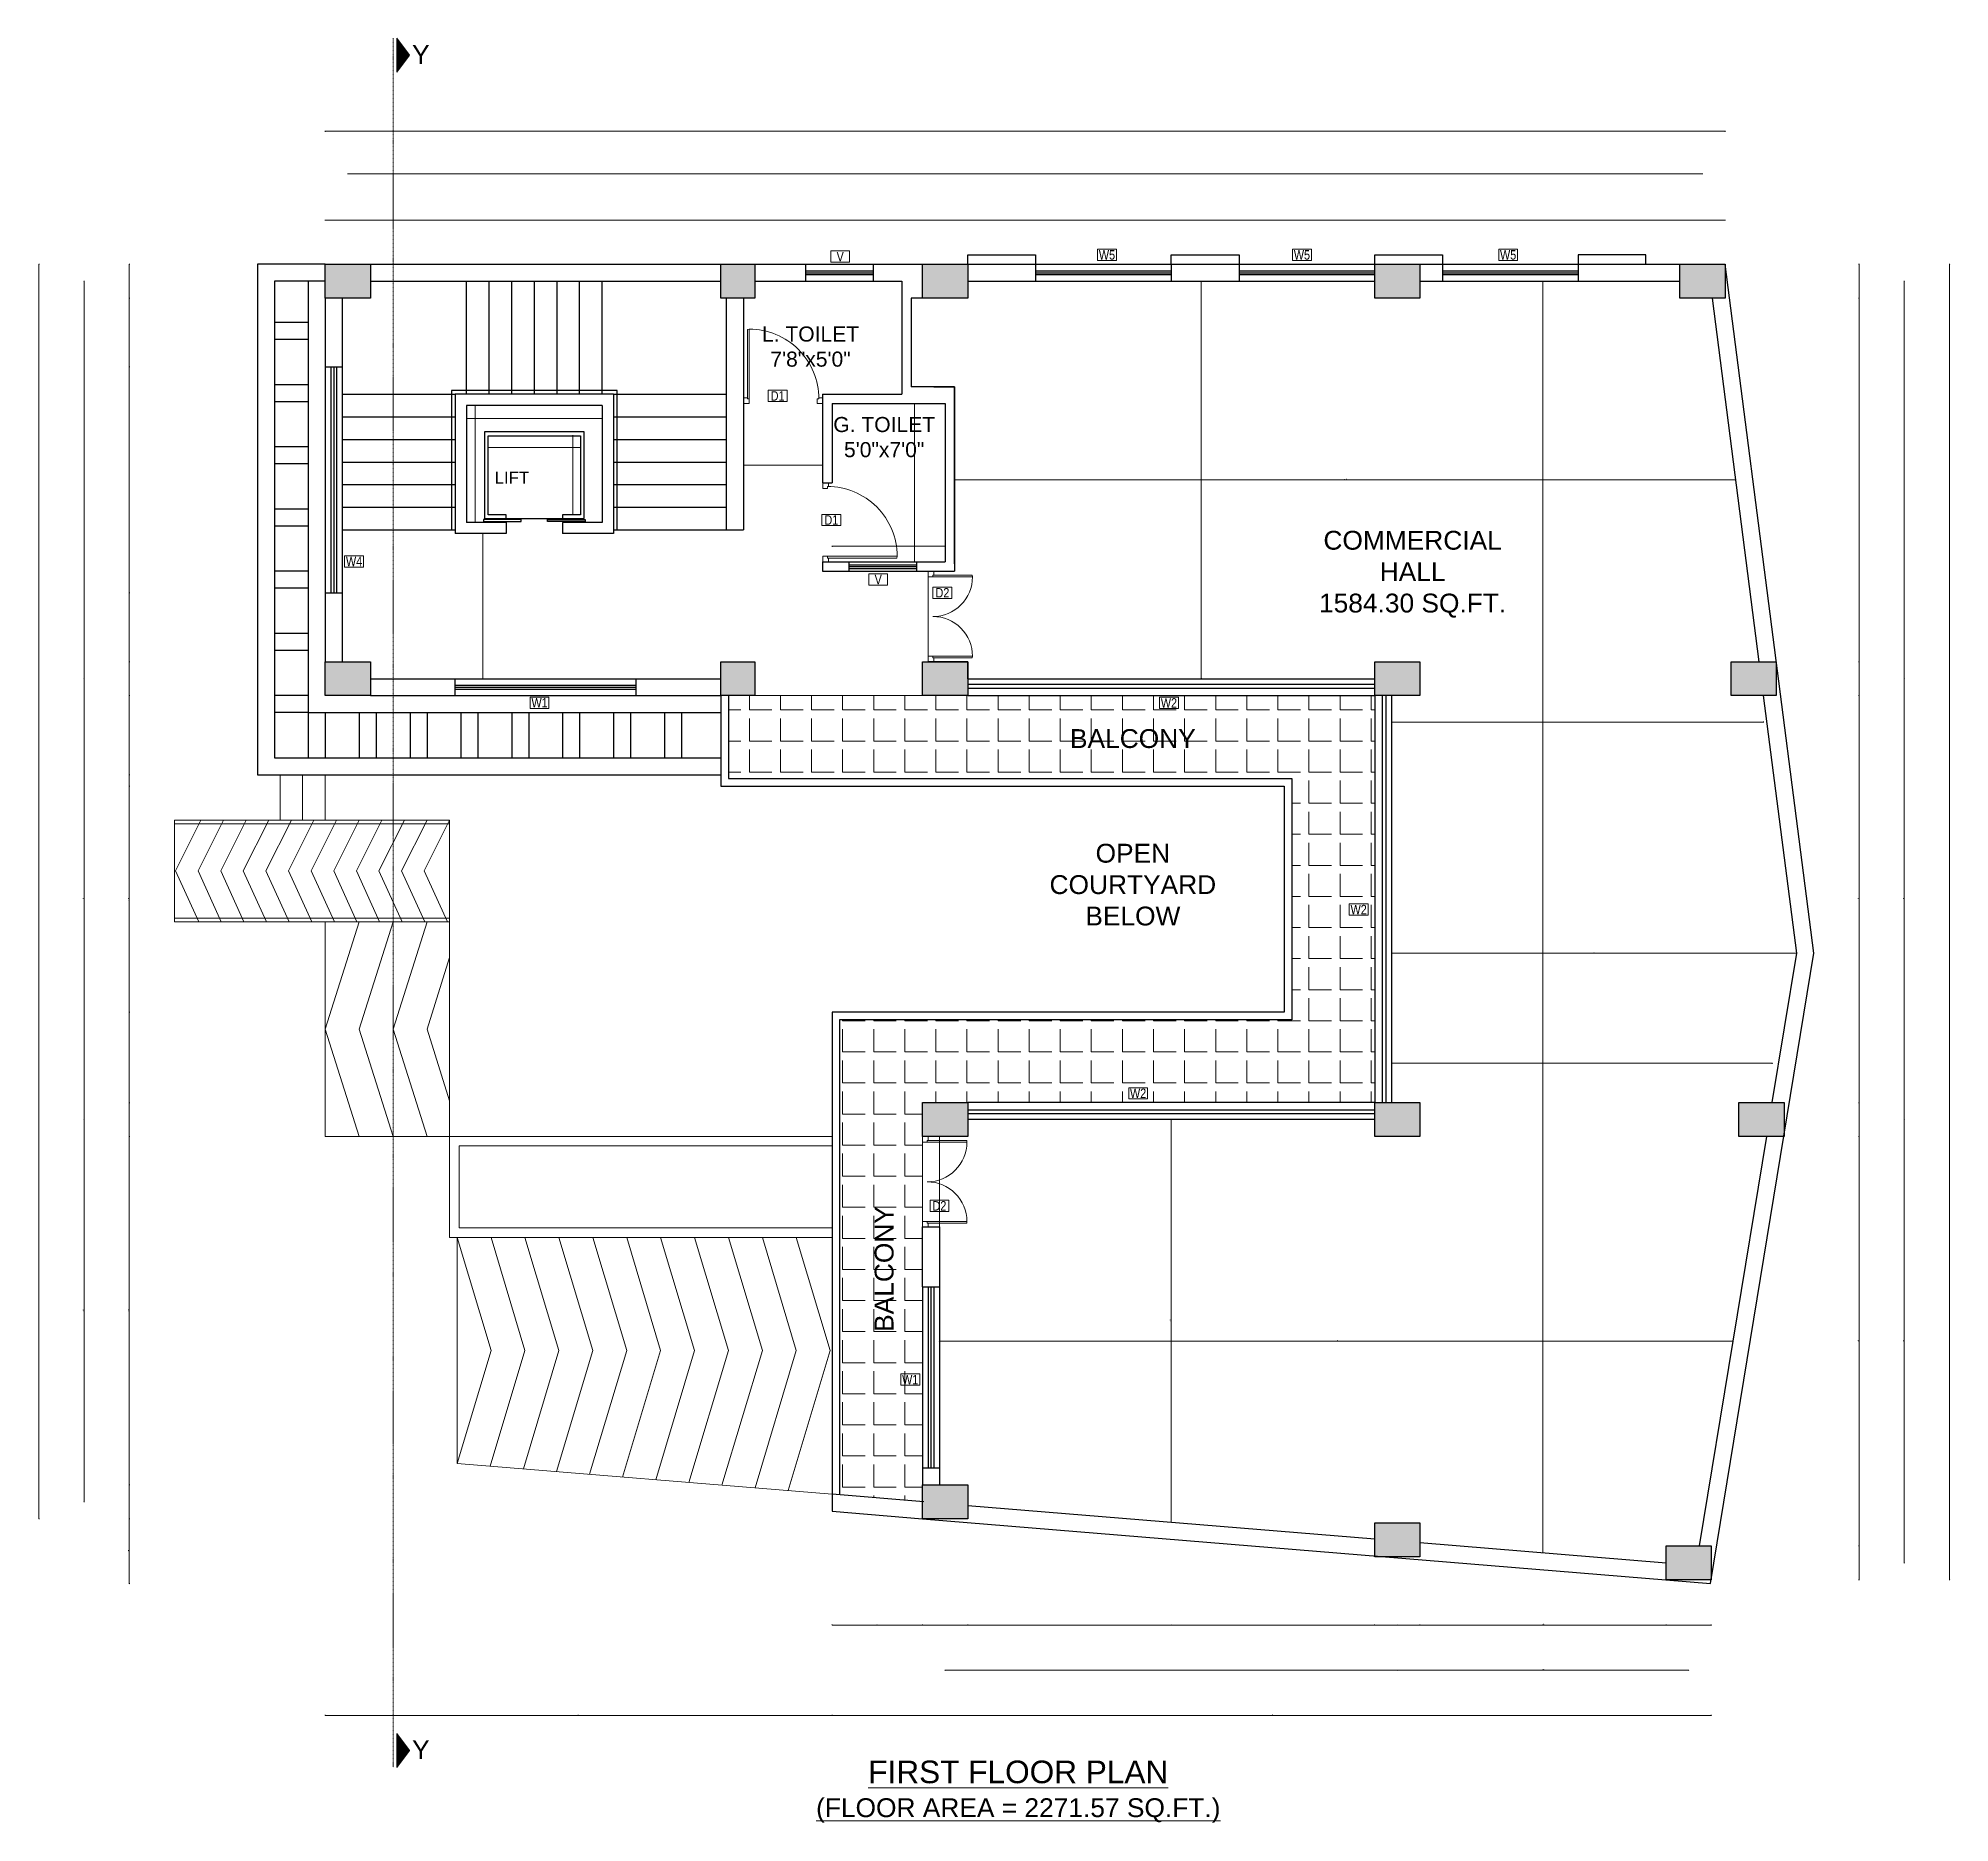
# Model space of a CAD drawing. Header units: inches. Extents: x -301229 to 1083107, y -854236 to 21026.
# Drawn here: x -192064 to -161626, y -484927 to -456506 of the extents above; entities that cross this region are included whole.
import ezdxf

# ---------------------------------------------------------------- set-up
doc = ezdxf.new("R2010")
doc.units = ezdxf.units.IN
doc.header["$MEASUREMENT"] = 0
doc.linetypes.add('ACAD_ISO12W100', pattern=[21, 12, -3, 0, -3, 0, -3])
for name, color, linetype, lineweight in [('dimension', 25, 'Continuous', 20), ('DOOR PLAN', 241, 'Continuous', 25), ('dw', 42, 'Continuous', 20), ('hatch  1', 252, 'Continuous', 0), ('Text', 2, 'Continuous', 20), ('wall', 10, 'Continuous', 30)]:
    doc.layers.add(name, color=color, linetype=linetype, lineweight=lineweight)
doc.layers.add('E_Electrical Layout', color=220, linetype='Continuous')
doc.layers.add('HATCH', color=7, linetype='Continuous')
doc.styles.add('7 INCH', font='times.ttf', dxfattribs={"height": 7})
doc.styles.add('arial.', font='arial.ttf')
doc.dimstyles.new('Copy of Standard', dxfattribs={"dimtxt": 8, "dimasz": 5, "dimexe": 4, "dimexo": 0.0625, "dimgap": 1.5, "dimtad": 1, "dimdec": 1, "dimzin": 0, "dimdsep": 46, "dimlunit": 4, "dimtxsty": 'Standard', "dimblk": 'OBLIQUE', "dimcen": 0.09, "dimclrd": 1, "dimclre": 1, "dimclrt": 3, "dimadec": 0, "dimazin": 0, "dimtfac": 1, "dimtdec": 1, "dimtix": 1, "dimtofl": 0, "dimtmove": 1, "dimatfit": 3, "dimfxl": 8, "dimfxlon": 1, "dimtolj": 1, "dimtzin": 0, "dimlwd": 15, "dimlwe": 15, "dimarcsym": 0})

# ---------------------------------------------------------------- blocks, each defined once
blk = doc.blocks.new('_Oblique')
at = {"color": 0, "linetype": 'ByBlock', "lineweight": -2}
blk.add_line((-0.5, -0.5), (0.5, 0.5), dxfattribs=at)
blk = doc.blocks.new('*D1303')
at = {"layer": 'Defpoints', "color": 0, "transparency": 16777216}
for p in [(-178364, -462326), (-178514, -464846), (-178109, -464846)]:
    blk.add_point(p, dxfattribs=at)
at = {"layer": 'wall', "color": 1, "lineweight": 15, "transparency": 16777216}
for p, q in [((-178117, -462326), (-178105, -462326)), ((-178109, -462326), (-178109, -464846)), ((-178117, -464846), (-178105, -464846))]:
    blk.add_line(p, q, dxfattribs=at)
at = {"layer": 'wall', "color": 1, "lineweight": 15, "transparency": 16777216, "xscale": 5, "yscale": 5, "zscale": 5}
for p, rotation in [((-178109, -462326), 90), ((-178109, -464846), 270)]:
    blk.add_blockref('_Oblique', p, dxfattribs=dict(at, rotation=rotation))
at = {"layer": 'wall', "color": 3, "transparency": 16777216, "insert": (-178115, -463586), "char_height": 8, "attachment_point": 5, "rotation": 90}
blk.add_mtext("\\A1;210'", dxfattribs=at)
blk = doc.blocks.new('*D1304')
at = {"layer": 'Defpoints', "color": 0, "transparency": 16777216}
for p in [(-179424, -464652), (-177624, -464596), (-177624, -464652)]:
    blk.add_point(p, dxfattribs=at)
at = {"layer": 'wall', "color": 1, "lineweight": 15, "transparency": 16777216}
for p, q in [((-179424, -464604), (-179424, -464592)), ((-179424, -464596), (-177624, -464596)), ((-177624, -464604), (-177624, -464592))]:
    blk.add_line(p, q, dxfattribs=at)
at = {"layer": 'wall', "color": 1, "lineweight": 15, "transparency": 16777216, "xscale": 5, "yscale": 5, "zscale": 5, "rotation": 180}
blk.add_blockref('_Oblique', (-179424, -464596), dxfattribs=at)
at = {"layer": 'wall', "color": 1, "lineweight": 15, "transparency": 16777216, "xscale": 5, "yscale": 5, "zscale": 5}
blk.add_blockref('_Oblique', (-177624, -464596), dxfattribs=at)
at = {"layer": 'wall', "color": 3, "transparency": 16777216, "insert": (-178524, -464590), "char_height": 8, "attachment_point": 5}
blk.add_mtext("\\A1;150'", dxfattribs=at)
blk = doc.blocks.new('*D1361')
at = {"layer": 'Defpoints', "color": 0, "transparency": 16777216}
for p in [(-180834, -463307), (-180834, -463307), (-179574, -463307)]:
    blk.add_point(p, dxfattribs=at)
at = {"layer": 'wall', "color": 1, "lineweight": 15, "transparency": 16777216}
for p, q in [((-180834, -463307), (-180834, -463303)), ((-179574, -463307), (-180834, -463307)), ((-179574, -463307), (-179574, -463303))]:
    blk.add_line(p, q, dxfattribs=at)
at = {"layer": 'wall', "color": 1, "lineweight": 15, "transparency": 16777216, "xscale": 5, "yscale": 5, "zscale": 5, "rotation": 180}
blk.add_blockref('_Oblique', (-180834, -463307), dxfattribs=at)
at = {"layer": 'wall', "color": 1, "lineweight": 15, "transparency": 16777216, "xscale": 5, "yscale": 5, "zscale": 5}
blk.add_blockref('_Oblique', (-179574, -463307), dxfattribs=at)
at = {"layer": 'wall', "color": 3, "transparency": 16777216, "insert": (-180204, -463302), "char_height": 8, "attachment_point": 5}
blk.add_mtext("\\A1;105'", dxfattribs=at)
blk = doc.blocks.new('DOOR-3.5')
at = {"layer": 'dw', "lineweight": 5}
for p, q in [((89369.8, -31671.3), (89369.8, -31670.8)), ((89370.3, -31671.3), (89369.8, -31671.3)), ((89370.8, -31671.3), (89370.3, -31671.3)), ((89406.8, -31671.3), (89407.3, -31671.3)), ((89407.3, -31671.3), (89407.8, -31671.3)), ((89407.8, -31671.3), (89407.8, -31670.8))]:
    blk.add_line(p, q, dxfattribs=at)
for points in [[(89370.8, -31634.3), (89369.8, -31634.4), (89369.8, -31671.3), (89370.8, -31671.3), (89370.8, -31634.3)], [(89369.8, -31670.8), (89367.8, -31670.8), (89367.8, -31673.8), (89370.8, -31673.8), (89370.8, -31671.3)], [(89407.8, -31670.8), (89409.8, -31670.8), (89409.8, -31673.8), (89406.8, -31673.8), (89406.8, -31671.3)]]:
    blk.add_lwpolyline(points, dxfattribs=at)
blk.add_arc((89370.8, -31671.3), 37, 359.9998, 90, dxfattribs=at)
blk = doc.blocks.new('*D1305')
at = {"layer": 'Defpoints', "color": 0, "transparency": 16777216}
for p in [(-173435, -460376), (-173546, -466706), (-173435, -466706)]:
    blk.add_point(p, dxfattribs=at)
at = {"layer": 'wall', "color": 1, "lineweight": 15, "transparency": 16777216}
for p, q in [((-173538, -460376), (-173550, -460376)), ((-173546, -460376), (-173546, -466706)), ((-173538, -466706), (-173550, -466706))]:
    blk.add_line(p, q, dxfattribs=at)
at = {"layer": 'wall', "color": 1, "lineweight": 15, "transparency": 16777216, "xscale": 5, "yscale": 5, "zscale": 5}
for p, rotation in [((-173546, -460376), 90), ((-173546, -466706), 270)]:
    blk.add_blockref('_Oblique', p, dxfattribs=dict(at, rotation=rotation))
at = {"layer": 'wall', "color": 3, "transparency": 16777216, "insert": (-173552, -463541), "char_height": 8, "attachment_point": 5, "rotation": 90}
blk.add_mtext('\\A1;527\'-6"', dxfattribs=at)
blk = doc.blocks.new('*D1362')
at = {"layer": 'Defpoints', "color": 0, "transparency": 16777216}
for p in [(-177474, -463526), (-177474, -463541), (-165033, -463541)]:
    blk.add_point(p, dxfattribs=at)
at = {"layer": 'wall', "color": 1, "lineweight": 15, "transparency": 16777216}
for p, q in [((-177474, -463533), (-177474, -463545)), ((-165033, -463541), (-177474, -463541)), ((-165033, -463541), (-165033, -463537))]:
    blk.add_line(p, q, dxfattribs=at)
at = {"layer": 'wall', "color": 1, "lineweight": 15, "transparency": 16777216, "xscale": 5, "yscale": 5, "zscale": 5, "rotation": 180}
blk.add_blockref('_Oblique', (-177474, -463541), dxfattribs=at)
at = {"layer": 'wall', "color": 1, "lineweight": 15, "transparency": 16777216, "xscale": 5, "yscale": 5, "zscale": 5}
blk.add_blockref('_Oblique', (-165033, -463541), dxfattribs=at)
at = {"layer": 'wall', "color": 3, "transparency": 16777216, "insert": (-171253, -463531), "char_height": 8, "attachment_point": 5}
blk.add_mtext('\\A1;1036\'-8{\\H1x;\\S1/2;}"', dxfattribs=at)
blk = doc.blocks.new('*D1363')
at = {"layer": 'Defpoints', "color": 0, "transparency": 16777216}
for p in [(-170514, -466976), (-164591, -466976), (-170514, -467399)]:
    blk.add_point(p, dxfattribs=at)
at = {"layer": 'wall', "color": 1, "lineweight": 15, "transparency": 16777216}
for p, q in [((-170514, -467391), (-170514, -467403)), ((-164591, -467399), (-170514, -467399)), ((-164591, -467391), (-164591, -467403))]:
    blk.add_line(p, q, dxfattribs=at)
at = {"layer": 'wall', "color": 1, "lineweight": 15, "transparency": 16777216, "xscale": 5, "yscale": 5, "zscale": 5, "rotation": 180}
blk.add_blockref('_Oblique', (-170514, -467399), dxfattribs=at)
at = {"layer": 'wall', "color": 1, "lineweight": 15, "transparency": 16777216, "xscale": 5, "yscale": 5, "zscale": 5}
blk.add_blockref('_Oblique', (-164591, -467399), dxfattribs=at)
at = {"layer": 'wall', "color": 3, "transparency": 16777216, "insert": (-167552, -467393), "char_height": 8, "attachment_point": 5}
blk.add_mtext('\\A1;493\'-7"', dxfattribs=at)
blk = doc.blocks.new('*D1364')
at = {"layer": 'Defpoints', "color": 0, "transparency": 16777216}
for p in [(-170514, -471076), (-170514, -471076), (-164062, -471076)]:
    blk.add_point(p, dxfattribs=at)
at = {"layer": 'wall', "color": 1, "lineweight": 15, "transparency": 16777216}
for p, q in [((-170514, -471076), (-170514, -471072)), ((-164062, -471076), (-170514, -471076)), ((-164062, -471076), (-164062, -471072))]:
    blk.add_line(p, q, dxfattribs=at)
at = {"layer": 'wall', "color": 1, "lineweight": 15, "transparency": 16777216, "xscale": 5, "yscale": 5, "zscale": 5, "rotation": 180}
blk.add_blockref('_Oblique', (-170514, -471076), dxfattribs=at)
at = {"layer": 'wall', "color": 1, "lineweight": 15, "transparency": 16777216, "xscale": 5, "yscale": 5, "zscale": 5}
blk.add_blockref('_Oblique', (-164062, -471076), dxfattribs=at)
at = {"layer": 'wall', "color": 3, "transparency": 16777216, "insert": (-167288, -471070), "char_height": 8, "attachment_point": 5}
blk.add_mtext('\\A1;537\'-7"', dxfattribs=at)
blk = doc.blocks.new('*D1365')
at = {"layer": 'Defpoints', "color": 0, "transparency": 16777216}
for p in [(-170514, -472831), (-170514, -473459), (-164453, -473459)]:
    blk.add_point(p, dxfattribs=at)
at = {"layer": 'wall', "color": 1, "lineweight": 15, "transparency": 16777216}
for p, q in [((-170514, -472839), (-170514, -472827)), ((-164453, -472831), (-170514, -472831)), ((-164453, -472839), (-164453, -472827))]:
    blk.add_line(p, q, dxfattribs=at)
at = {"layer": 'wall', "color": 1, "lineweight": 15, "transparency": 16777216, "xscale": 5, "yscale": 5, "zscale": 5, "rotation": 180}
blk.add_blockref('_Oblique', (-170514, -472831), dxfattribs=at)
at = {"layer": 'wall', "color": 1, "lineweight": 15, "transparency": 16777216, "xscale": 5, "yscale": 5, "zscale": 5}
blk.add_blockref('_Oblique', (-164453, -472831), dxfattribs=at)
at = {"layer": 'wall', "color": 3, "transparency": 16777216, "insert": (-167483, -472826), "char_height": 8, "attachment_point": 5}
blk.add_mtext('\\A1;505\'-1"', dxfattribs=at)
blk = doc.blocks.new('*D1366')
at = {"layer": 'Defpoints', "color": 0, "transparency": 16777216}
for p in [(-168104, -460376), (-168104, -460376), (-168104, -480626)]:
    blk.add_point(p, dxfattribs=at)
at = {"layer": 'wall', "color": 1, "lineweight": 15, "transparency": 16777216}
for p, q in [((-168104, -460376), (-168108, -460376)), ((-168104, -480626), (-168104, -460376)), ((-168104, -480626), (-168108, -480626))]:
    blk.add_line(p, q, dxfattribs=at)
at = {"layer": 'wall', "color": 1, "lineweight": 15, "transparency": 16777216, "xscale": 5, "yscale": 5, "zscale": 5}
for p, rotation in [((-168104, -460376), 90), ((-168104, -480626), 270)]:
    blk.add_blockref('_Oblique', p, dxfattribs=dict(at, rotation=rotation))
at = {"layer": 'wall', "color": 3, "transparency": 16777216, "insert": (-168109, -470501), "char_height": 8, "attachment_point": 5, "rotation": 90}
blk.add_mtext('\\A1;1687\'-6"', dxfattribs=at)
blk = doc.blocks.new('*D1367')
at = {"layer": 'Defpoints', "color": 0, "transparency": 16777216}
for p in [(-174024, -473729), (-174024, -473729), (-174024, -480139)]:
    blk.add_point(p, dxfattribs=at)
at = {"layer": 'wall', "color": 1, "lineweight": 15, "transparency": 16777216}
for p, q in [((-174024, -473729), (-174028, -473729)), ((-174024, -480139), (-174024, -473729)), ((-174024, -480139), (-174028, -480139))]:
    blk.add_line(p, q, dxfattribs=at)
at = {"layer": 'wall', "color": 1, "lineweight": 15, "transparency": 16777216, "xscale": 5, "yscale": 5, "zscale": 5}
for p, rotation in [((-174024, -473729), 90), ((-174024, -480139), 270)]:
    blk.add_blockref('_Oblique', p, dxfattribs=dict(at, rotation=rotation))
at = {"layer": 'wall', "color": 3, "transparency": 16777216, "insert": (-174034, -476934), "char_height": 8, "attachment_point": 5, "rotation": 90}
blk.add_mtext('\\A1;534\'-2{\\H1x;\\S1/2;}"', dxfattribs=at)
blk = doc.blocks.new('*D1355')
at = {"layer": 'Defpoints', "color": 0, "transparency": 16777216}
for p in [(-177714, -477259), (-177714, -477259), (-165075, -477259)]:
    blk.add_point(p, dxfattribs=at)
at = {"layer": 'wall', "color": 1, "lineweight": 15, "transparency": 16777216}
for p, q in [((-177714, -477259), (-177714, -477255)), ((-165075, -477259), (-177714, -477259)), ((-165075, -477259), (-165075, -477255))]:
    blk.add_line(p, q, dxfattribs=at)
at = {"layer": 'wall', "color": 1, "lineweight": 15, "transparency": 16777216, "xscale": 5, "yscale": 5, "zscale": 5, "rotation": 180}
blk.add_blockref('_Oblique', (-177714, -477259), dxfattribs=at)
at = {"layer": 'wall', "color": 1, "lineweight": 15, "transparency": 16777216, "xscale": 5, "yscale": 5, "zscale": 5}
blk.add_blockref('_Oblique', (-165075, -477259), dxfattribs=at)
at = {"layer": 'wall', "color": 3, "transparency": 16777216, "insert": (-171394, -477248), "char_height": 8, "attachment_point": 5}
blk.add_mtext('\\A1;1053\'-2{\\H1x;\\S1/2;}"', dxfattribs=at)
blk = doc.blocks.new('door-4')
at = {"layer": 'dw', "lineweight": 5}
for p, q in [((169993.8, -39326.6), (169993.8, -39326.1)), ((169994.3, -39326.6), (169993.8, -39326.6)), ((169994.8, -39326.6), (169994.3, -39326.6)), ((170036.8, -39326.6), (170037.3, -39326.6)), ((170037.3, -39326.6), (170037.8, -39326.6)), ((170037.8, -39326.6), (170037.8, -39326.1))]:
    blk.add_line(p, q, dxfattribs=at)
for points in [[(169994.8, -39305.6), (169993.8, -39305.7), (169993.8, -39326.6), (169994.8, -39326.6), (169994.8, -39305.6)], [(170036.8, -39305.6), (170037.8, -39305.7), (170037.8, -39326.6), (170036.8, -39326.6), (170036.8, -39305.6)], [(169993.8, -39326.1), (169991.8, -39326.1), (169991.8, -39329.1), (169994.8, -39329.1), (169994.8, -39326.6)], [(170037.8, -39326.1), (170039.8, -39326.1), (170039.8, -39329.1), (170036.8, -39329.1), (170036.8, -39326.6)]]:
    blk.add_lwpolyline(points, dxfattribs=at)
for centre, start, end in [((169994.8, -39326.6), 359.9998, 90), ((170036.8, -39326.6), 90, 180.0002)]:
    blk.add_arc(centre, 21, start, end, dxfattribs=at)
blk = doc.blocks.new('*D1356')
at = {"layer": 'Defpoints', "color": 0, "transparency": 16777216}
for p in [(-185244, -462494), (-183084, -462494), (-183084, -462562)]:
    blk.add_point(p, dxfattribs=at)
at = {"layer": 'wall', "color": 1, "lineweight": 15, "transparency": 16777216}
for p, q in [((-185244, -462554), (-185244, -462566)), ((-185244, -462562), (-183084, -462562)), ((-183084, -462554), (-183084, -462566))]:
    blk.add_line(p, q, dxfattribs=at)
at = {"layer": 'wall', "color": 1, "lineweight": 15, "transparency": 16777216, "xscale": 5, "yscale": 5, "zscale": 5, "rotation": 180}
blk.add_blockref('_Oblique', (-185244, -462562), dxfattribs=at)
at = {"layer": 'wall', "color": 1, "lineweight": 15, "transparency": 16777216, "xscale": 5, "yscale": 5, "zscale": 5}
blk.add_blockref('_Oblique', (-183084, -462562), dxfattribs=at)
at = {"layer": 'wall', "color": 3, "transparency": 16777216, "insert": (-184164, -462556), "char_height": 8, "attachment_point": 5}
blk.add_mtext("\\A1;180'", dxfattribs=at)
blk = doc.blocks.new('*D1357')
at = {"layer": 'Defpoints', "color": 0, "transparency": 16777216}
for p in [(-185108, -462356), (-185108, -462356), (-185108, -464216)]:
    blk.add_point(p, dxfattribs=at)
at = {"layer": 'wall', "color": 1, "lineweight": 15, "transparency": 16777216}
for p, q in [((-185108, -462356), (-185112, -462356)), ((-185108, -464216), (-185108, -462356)), ((-185108, -464216), (-185104, -464216))]:
    blk.add_line(p, q, dxfattribs=at)
at = {"layer": 'wall', "color": 1, "lineweight": 15, "transparency": 16777216, "xscale": 5, "yscale": 5, "zscale": 5}
for p, rotation in [((-185108, -462356), 90), ((-185108, -464216), 270)]:
    blk.add_blockref('_Oblique', p, dxfattribs=dict(at, rotation=rotation))
at = {"layer": 'wall', "color": 3, "transparency": 16777216, "insert": (-185113, -463286), "char_height": 8, "attachment_point": 5, "rotation": 90}
blk.add_mtext("\\A1;155'", dxfattribs=at)
blk = doc.blocks.new('*D1358')
at = {"layer": 'Defpoints', "color": 0, "transparency": 16777216}
for p in [(-184899, -463071), (-183429, -463027), (-183429, -463071)]:
    blk.add_point(p, dxfattribs=at)
at = {"layer": 'wall', "color": 1, "lineweight": 15, "transparency": 16777216}
for p, q in [((-184899, -463035), (-184899, -463023)), ((-184899, -463027), (-183429, -463027)), ((-183429, -463035), (-183429, -463023))]:
    blk.add_line(p, q, dxfattribs=at)
at = {"layer": 'wall', "color": 1, "lineweight": 15, "transparency": 16777216, "xscale": 5, "yscale": 5, "zscale": 5, "rotation": 180}
blk.add_blockref('_Oblique', (-184899, -463027), dxfattribs=at)
at = {"layer": 'wall', "color": 1, "lineweight": 15, "transparency": 16777216, "xscale": 5, "yscale": 5, "zscale": 5}
blk.add_blockref('_Oblique', (-183429, -463027), dxfattribs=at)
at = {"layer": 'wall', "color": 3, "transparency": 16777216, "insert": (-184164, -463021), "char_height": 8, "attachment_point": 5}
blk.add_mtext('\\A1;122\'-6"', dxfattribs=at)
blk = doc.blocks.new('*D1359')
at = {"layer": 'Defpoints', "color": 0, "transparency": 16777216}
for p in [(-183646, -462836), (-183714, -464096), (-183551, -464096)]:
    blk.add_point(p, dxfattribs=at)
at = {"layer": 'wall', "color": 1, "lineweight": 15, "transparency": 16777216}
for p, q in [((-183559, -462836), (-183547, -462836)), ((-183551, -462836), (-183551, -464096)), ((-183559, -464096), (-183547, -464096))]:
    blk.add_line(p, q, dxfattribs=at)
at = {"layer": 'wall', "color": 1, "lineweight": 15, "transparency": 16777216, "xscale": 5, "yscale": 5, "zscale": 5}
for p, rotation in [((-183551, -462836), 90), ((-183551, -464096), 270)]:
    blk.add_blockref('_Oblique', p, dxfattribs=dict(at, rotation=rotation))
at = {"layer": 'wall', "color": 3, "transparency": 16777216, "insert": (-183556, -463466), "char_height": 8, "attachment_point": 5, "rotation": 90}
blk.add_mtext("\\A1;105'", dxfattribs=at)
blk = doc.blocks.new('*D1360')
at = {"layer": 'Defpoints', "color": 0, "transparency": 16777216}
for p in [(-184801, -464396), (-184985, -466706), (-184801, -466706)]:
    blk.add_point(p, dxfattribs=at)
at = {"layer": 'wall', "color": 1, "lineweight": 15, "transparency": 16777216}
for p, q in [((-184977, -464396), (-184989, -464396)), ((-184985, -464396), (-184985, -466706)), ((-184977, -466706), (-184989, -466706))]:
    blk.add_line(p, q, dxfattribs=at)
at = {"layer": 'wall', "color": 1, "lineweight": 15, "transparency": 16777216, "xscale": 5, "yscale": 5, "zscale": 5}
for p, rotation in [((-184985, -464396), 90), ((-184985, -466706), 270)]:
    blk.add_blockref('_Oblique', p, dxfattribs=dict(at, rotation=rotation))
at = {"layer": 'wall', "color": 3, "transparency": 16777216, "insert": (-184990, -465551), "char_height": 8, "attachment_point": 5, "rotation": 90}
blk.add_mtext('\\A1;192\'-6"', dxfattribs=at)
blk = doc.blocks.new('*D1306')
at = {"layer": 'Defpoints', "color": 0, "transparency": 16777216}
for p in [(-187494, -460106), (-190614, -460646), (-187494, -460646)]:
    blk.add_point(p, dxfattribs=at)
at = {"layer": 'wall', "color": 1, "lineweight": 15, "transparency": 16777216}
for p, q in [((-190606, -460106), (-190618, -460106)), ((-190614, -460106), (-190614, -460646)), ((-190606, -460646), (-190618, -460646))]:
    blk.add_line(p, q, dxfattribs=at)
at = {"layer": 'wall', "color": 1, "lineweight": 15, "transparency": 16777216, "xscale": 5, "yscale": 5, "zscale": 5}
for p, rotation in [((-190614, -460106), 90), ((-190614, -460646), 270)]:
    blk.add_blockref('_Oblique', p, dxfattribs=dict(at, rotation=rotation))
at = {"layer": 'wall', "color": 3, "transparency": 16777216, "insert": (-190619, -460376), "char_height": 8, "attachment_point": 5, "rotation": 90}
blk.add_mtext("\\A1;45'", dxfattribs=at)
blk = doc.blocks.new('*D1307')
at = {"layer": 'Defpoints', "color": 0, "transparency": 16777216}
for p in [(-187494, -460376), (-191334, -466706), (-187494, -466706)]:
    blk.add_point(p, dxfattribs=at)
at = {"layer": 'wall', "color": 1, "lineweight": 15, "transparency": 16777216}
for p, q in [((-191326, -460376), (-191338, -460376)), ((-191334, -460376), (-191334, -466706)), ((-191326, -466706), (-191338, -466706))]:
    blk.add_line(p, q, dxfattribs=at)
at = {"layer": 'wall', "color": 1, "lineweight": 15, "transparency": 16777216, "xscale": 5, "yscale": 5, "zscale": 5}
for p, rotation in [((-191334, -460376), 90), ((-191334, -466706), 270)]:
    blk.add_blockref('_Oblique', p, dxfattribs=dict(at, rotation=rotation))
at = {"layer": 'wall', "color": 3, "transparency": 16777216, "insert": (-191339, -463541), "char_height": 8, "attachment_point": 5, "rotation": 90}
blk.add_mtext('\\A1;527\'-6"', dxfattribs=at)
blk = doc.blocks.new('*D1308')
at = {"layer": 'Defpoints', "color": 0, "transparency": 16777216}
for p in [(-166144, -481058), (-165424, -481058), (-165424, -481778)]:
    blk.add_point(p, dxfattribs=at)
at = {"layer": 'wall', "color": 1, "lineweight": 15, "transparency": 16777216}
for p, q in [((-166144, -481770), (-166144, -481782)), ((-166144, -481778), (-165424, -481778)), ((-165424, -481770), (-165424, -481782))]:
    blk.add_line(p, q, dxfattribs=at)
at = {"layer": 'wall', "color": 1, "lineweight": 15, "transparency": 16777216, "xscale": 5, "yscale": 5, "zscale": 5, "rotation": 180}
blk.add_blockref('_Oblique', (-166144, -481778), dxfattribs=at)
at = {"layer": 'wall', "color": 1, "lineweight": 15, "transparency": 16777216, "xscale": 5, "yscale": 5, "zscale": 5}
blk.add_blockref('_Oblique', (-165424, -481778), dxfattribs=at)
at = {"layer": 'wall', "color": 3, "transparency": 16777216, "insert": (-165784, -481772), "char_height": 8, "attachment_point": 5}
blk.add_mtext("\\A1;60'", dxfattribs=at)
blk = doc.blocks.new('*D1309')
at = {"layer": 'Defpoints', "color": 0, "transparency": 16777216}
for p in [(-170424, -480692), (-165784, -481058), (-165784, -482498)]:
    blk.add_point(p, dxfattribs=at)
at = {"layer": 'wall', "color": 1, "lineweight": 15, "transparency": 16777216}
for p, q in [((-170424, -482490), (-170424, -482502)), ((-170424, -482498), (-165784, -482498)), ((-165784, -482490), (-165784, -482502))]:
    blk.add_line(p, q, dxfattribs=at)
at = {"layer": 'wall', "color": 1, "lineweight": 15, "transparency": 16777216, "xscale": 5, "yscale": 5, "zscale": 5, "rotation": 180}
blk.add_blockref('_Oblique', (-170424, -482498), dxfattribs=at)
at = {"layer": 'wall', "color": 1, "lineweight": 15, "transparency": 16777216, "xscale": 5, "yscale": 5, "zscale": 5}
blk.add_blockref('_Oblique', (-165784, -482498), dxfattribs=at)
at = {"layer": 'wall', "color": 3, "transparency": 16777216, "insert": (-168104, -482488), "char_height": 8, "attachment_point": 5}
blk.add_mtext('\\A1;386\'-7{\\H1x;\\S1/2;}"', dxfattribs=at)
blk = doc.blocks.new('*D1310')
at = {"layer": 'Defpoints', "color": 0, "transparency": 16777216}
for p in [(-177624, -480085), (-170424, -480692), (-177624, -482498)]:
    blk.add_point(p, dxfattribs=at)
at = {"layer": 'wall', "color": 1, "lineweight": 15, "transparency": 16777216}
for p, q in [((-177624, -482490), (-177624, -482502)), ((-170424, -482498), (-177624, -482498)), ((-170424, -482490), (-170424, -482502))]:
    blk.add_line(p, q, dxfattribs=at)
at = {"layer": 'wall', "color": 1, "lineweight": 15, "transparency": 16777216, "xscale": 5, "yscale": 5, "zscale": 5, "rotation": 180}
blk.add_blockref('_Oblique', (-177624, -482498), dxfattribs=at)
at = {"layer": 'wall', "color": 1, "lineweight": 15, "transparency": 16777216, "xscale": 5, "yscale": 5, "zscale": 5}
blk.add_blockref('_Oblique', (-170424, -482498), dxfattribs=at)
at = {"layer": 'wall', "color": 3, "transparency": 16777216, "insert": (-174024, -482493), "char_height": 8, "attachment_point": 5}
blk.add_mtext("\\A1;600'", dxfattribs=at)
blk = doc.blocks.new('*D1311')
at = {"layer": 'Defpoints', "color": 0, "transparency": 16777216}
for p in [(-170064, -480692), (-166144, -481058), (-170064, -481778)]:
    blk.add_point(p, dxfattribs=at)
at = {"layer": 'wall', "color": 1, "lineweight": 15, "transparency": 16777216}
for p, q in [((-170064, -481770), (-170064, -481782)), ((-166144, -481778), (-170064, -481778)), ((-166144, -481770), (-166144, -481782))]:
    blk.add_line(p, q, dxfattribs=at)
at = {"layer": 'wall', "color": 1, "lineweight": 15, "transparency": 16777216, "xscale": 5, "yscale": 5, "zscale": 5, "rotation": 180}
blk.add_blockref('_Oblique', (-170064, -481778), dxfattribs=at)
at = {"layer": 'wall', "color": 1, "lineweight": 15, "transparency": 16777216, "xscale": 5, "yscale": 5, "zscale": 5}
blk.add_blockref('_Oblique', (-166144, -481778), dxfattribs=at)
at = {"layer": 'wall', "color": 3, "transparency": 16777216, "insert": (-168104, -481767), "char_height": 8, "attachment_point": 5}
blk.add_mtext('\\A1;326\'-7{\\H1x;\\S1/2;}"', dxfattribs=at)
blk = doc.blocks.new('*D1312')
at = {"layer": 'Defpoints', "color": 0, "transparency": 16777216}
for p in [(-170784, -480692), (-170064, -480692), (-170784, -481778)]:
    blk.add_point(p, dxfattribs=at)
at = {"layer": 'wall', "color": 1, "lineweight": 15, "transparency": 16777216}
for p, q in [((-170784, -481770), (-170784, -481782)), ((-170064, -481778), (-170784, -481778)), ((-170064, -481770), (-170064, -481782))]:
    blk.add_line(p, q, dxfattribs=at)
at = {"layer": 'wall', "color": 1, "lineweight": 15, "transparency": 16777216, "xscale": 5, "yscale": 5, "zscale": 5, "rotation": 180}
blk.add_blockref('_Oblique', (-170784, -481778), dxfattribs=at)
at = {"layer": 'wall', "color": 1, "lineweight": 15, "transparency": 16777216, "xscale": 5, "yscale": 5, "zscale": 5}
blk.add_blockref('_Oblique', (-170064, -481778), dxfattribs=at)
at = {"layer": 'wall', "color": 3, "transparency": 16777216, "insert": (-170424, -481772), "char_height": 8, "attachment_point": 5}
blk.add_mtext("\\A1;60'", dxfattribs=at)
blk = doc.blocks.new('*D1313')
at = {"layer": 'Defpoints', "color": 0, "transparency": 16777216}
for p in [(-177264, -480085), (-170784, -480692), (-177264, -481778)]:
    blk.add_point(p, dxfattribs=at)
at = {"layer": 'wall', "color": 1, "lineweight": 15, "transparency": 16777216}
for p, q in [((-177264, -481770), (-177264, -481782)), ((-170784, -481778), (-177264, -481778)), ((-170784, -481770), (-170784, -481782))]:
    blk.add_line(p, q, dxfattribs=at)
at = {"layer": 'wall', "color": 1, "lineweight": 15, "transparency": 16777216, "xscale": 5, "yscale": 5, "zscale": 5, "rotation": 180}
blk.add_blockref('_Oblique', (-177264, -481778), dxfattribs=at)
at = {"layer": 'wall', "color": 1, "lineweight": 15, "transparency": 16777216, "xscale": 5, "yscale": 5, "zscale": 5}
blk.add_blockref('_Oblique', (-170784, -481778), dxfattribs=at)
at = {"layer": 'wall', "color": 3, "transparency": 16777216, "insert": (-174024, -481772), "char_height": 8, "attachment_point": 5}
blk.add_mtext("\\A1;540'", dxfattribs=at)
blk = doc.blocks.new('*D1314')
at = {"layer": 'Defpoints', "color": 0, "transparency": 16777216}
for p in [(-177984, -480085), (-177264, -480085), (-177984, -481778)]:
    blk.add_point(p, dxfattribs=at)
at = {"layer": 'wall', "color": 1, "lineweight": 15, "transparency": 16777216}
for p, q in [((-177984, -481770), (-177984, -481782)), ((-177264, -481778), (-177984, -481778)), ((-177264, -481770), (-177264, -481782))]:
    blk.add_line(p, q, dxfattribs=at)
at = {"layer": 'wall', "color": 1, "lineweight": 15, "transparency": 16777216, "xscale": 5, "yscale": 5, "zscale": 5, "rotation": 180}
blk.add_blockref('_Oblique', (-177984, -481778), dxfattribs=at)
at = {"layer": 'wall', "color": 1, "lineweight": 15, "transparency": 16777216, "xscale": 5, "yscale": 5, "zscale": 5}
blk.add_blockref('_Oblique', (-177264, -481778), dxfattribs=at)
at = {"layer": 'wall', "color": 3, "transparency": 16777216, "insert": (-177624, -481772), "char_height": 8, "attachment_point": 5}
blk.add_mtext("\\A1;60'", dxfattribs=at)
blk = doc.blocks.new('*D1315')
at = {"layer": 'Defpoints', "color": 0, "transparency": 16777216}
for p in [(-179424, -479966), (-177984, -480085), (-179424, -481778)]:
    blk.add_point(p, dxfattribs=at)
at = {"layer": 'wall', "color": 1, "lineweight": 15, "transparency": 16777216}
for p, q in [((-179424, -481770), (-179424, -481782)), ((-177984, -481778), (-179424, -481778)), ((-177984, -481770), (-177984, -481782))]:
    blk.add_line(p, q, dxfattribs=at)
at = {"layer": 'wall', "color": 1, "lineweight": 15, "transparency": 16777216, "xscale": 5, "yscale": 5, "zscale": 5, "rotation": 180}
blk.add_blockref('_Oblique', (-179424, -481778), dxfattribs=at)
at = {"layer": 'wall', "color": 1, "lineweight": 15, "transparency": 16777216, "xscale": 5, "yscale": 5, "zscale": 5}
blk.add_blockref('_Oblique', (-177984, -481778), dxfattribs=at)
at = {"layer": 'wall', "color": 3, "transparency": 16777216, "insert": (-178704, -481772), "char_height": 8, "attachment_point": 5}
blk.add_mtext("\\A1;120'", dxfattribs=at)
blk = doc.blocks.new('*D1316')
at = {"layer": 'Defpoints', "color": 0, "transparency": 16777216}
for p in [(-165204, -460106), (-165204, -460646), (-163070, -460646)]:
    blk.add_point(p, dxfattribs=at)
at = {"layer": 'wall', "color": 1, "lineweight": 15, "transparency": 16777216}
for p, q in [((-163078, -460106), (-163066, -460106)), ((-163070, -460106), (-163070, -460646)), ((-163078, -460646), (-163066, -460646))]:
    blk.add_line(p, q, dxfattribs=at)
at = {"layer": 'wall', "color": 1, "lineweight": 15, "transparency": 16777216, "xscale": 5, "yscale": 5, "zscale": 5}
for p, rotation in [((-163070, -460106), 90), ((-163070, -460646), 270)]:
    blk.add_blockref('_Oblique', p, dxfattribs=dict(at, rotation=rotation))
at = {"layer": 'wall', "color": 3, "transparency": 16777216, "insert": (-163075, -460376), "char_height": 8, "attachment_point": 5, "rotation": 90}
blk.add_mtext("\\A1;45'", dxfattribs=at)
blk = doc.blocks.new('*D1317')
at = {"layer": 'Defpoints', "color": 0, "transparency": 16777216}
for p in [(-165204, -460646), (-164388, -466436), (-163070, -466436)]:
    blk.add_point(p, dxfattribs=at)
at = {"layer": 'wall', "color": 1, "lineweight": 15, "transparency": 16777216}
for p, q in [((-163078, -460646), (-163066, -460646)), ((-163070, -460646), (-163070, -466436)), ((-163078, -466436), (-163066, -466436))]:
    blk.add_line(p, q, dxfattribs=at)
at = {"layer": 'wall', "color": 1, "lineweight": 15, "transparency": 16777216, "xscale": 5, "yscale": 5, "zscale": 5}
for p, rotation in [((-163070, -460646), 90), ((-163070, -466436), 270)]:
    blk.add_blockref('_Oblique', p, dxfattribs=dict(at, rotation=rotation))
at = {"layer": 'wall', "color": 3, "transparency": 16777216, "insert": (-163075, -463541), "char_height": 8, "attachment_point": 5, "rotation": 90}
blk.add_mtext('\\A1;482\'-6"', dxfattribs=at)
blk = doc.blocks.new('*D1318')
at = {"layer": 'Defpoints', "color": 0, "transparency": 16777216}
for p in [(-164388, -466436), (-164388, -466976), (-163070, -466976)]:
    blk.add_point(p, dxfattribs=at)
at = {"layer": 'wall', "color": 1, "lineweight": 15, "transparency": 16777216}
for p, q in [((-163078, -466436), (-163066, -466436)), ((-163070, -466436), (-163070, -466976)), ((-163078, -466976), (-163066, -466976))]:
    blk.add_line(p, q, dxfattribs=at)
at = {"layer": 'wall', "color": 1, "lineweight": 15, "transparency": 16777216, "xscale": 5, "yscale": 5, "zscale": 5}
for p, rotation in [((-163070, -466436), 90), ((-163070, -466976), 270)]:
    blk.add_blockref('_Oblique', p, dxfattribs=dict(at, rotation=rotation))
at = {"layer": 'wall', "color": 3, "transparency": 16777216, "insert": (-163075, -466706), "char_height": 8, "attachment_point": 5, "rotation": 90}
blk.add_mtext("\\A1;45'", dxfattribs=at)
blk = doc.blocks.new('*D1319')
at = {"layer": 'Defpoints', "color": 0, "transparency": 16777216}
for p in [(-164388, -466976), (-164265, -473459), (-163070, -473459)]:
    blk.add_point(p, dxfattribs=at)
at = {"layer": 'wall', "color": 1, "lineweight": 15, "transparency": 16777216}
for p, q in [((-163078, -466976), (-163066, -466976)), ((-163070, -466976), (-163070, -473459)), ((-163078, -473459), (-163066, -473459))]:
    blk.add_line(p, q, dxfattribs=at)
at = {"layer": 'wall', "color": 1, "lineweight": 15, "transparency": 16777216, "xscale": 5, "yscale": 5, "zscale": 5}
for p, rotation in [((-163070, -466976), 90), ((-163070, -473459), 270)]:
    blk.add_blockref('_Oblique', p, dxfattribs=dict(at, rotation=rotation))
at = {"layer": 'wall', "color": 3, "transparency": 16777216, "insert": (-163080, -470218), "char_height": 8, "attachment_point": 5, "rotation": 90}
blk.add_mtext('\\A1;540\'-2{\\H1x;\\S1/2;}"', dxfattribs=at)
blk = doc.blocks.new('*D1320')
at = {"layer": 'Defpoints', "color": 0, "transparency": 16777216}
for p in [(-164265, -473459), (-164265, -473999), (-163070, -473999)]:
    blk.add_point(p, dxfattribs=at)
at = {"layer": 'wall', "color": 1, "lineweight": 15, "transparency": 16777216}
for p, q in [((-163078, -473459), (-163066, -473459)), ((-163070, -473459), (-163070, -473999)), ((-163078, -473999), (-163066, -473999))]:
    blk.add_line(p, q, dxfattribs=at)
at = {"layer": 'wall', "color": 1, "lineweight": 15, "transparency": 16777216, "xscale": 5, "yscale": 5, "zscale": 5}
for p, rotation in [((-163070, -473459), 90), ((-163070, -473999), 270)]:
    blk.add_blockref('_Oblique', p, dxfattribs=dict(at, rotation=rotation))
at = {"layer": 'wall', "color": 3, "transparency": 16777216, "insert": (-163075, -473729), "char_height": 8, "attachment_point": 5, "rotation": 90}
blk.add_mtext("\\A1;45'", dxfattribs=at)
blk = doc.blocks.new('*D1321')
at = {"layer": 'Defpoints', "color": 0, "transparency": 16777216}
for p in [(-164265, -473999), (-165424, -480518), (-163070, -480518)]:
    blk.add_point(p, dxfattribs=at)
at = {"layer": 'wall', "color": 1, "lineweight": 15, "transparency": 16777216}
for p, q in [((-163078, -473999), (-163066, -473999)), ((-163070, -473999), (-163070, -480518)), ((-163078, -480518), (-163066, -480518))]:
    blk.add_line(p, q, dxfattribs=at)
at = {"layer": 'wall', "color": 1, "lineweight": 15, "transparency": 16777216, "xscale": 5, "yscale": 5, "zscale": 5}
for p, rotation in [((-163070, -473999), 90), ((-163070, -480518), 270)]:
    blk.add_blockref('_Oblique', p, dxfattribs=dict(at, rotation=rotation))
at = {"layer": 'wall', "color": 3, "transparency": 16777216, "insert": (-163080, -477259), "char_height": 8, "attachment_point": 5, "rotation": 90}
blk.add_mtext('\\A1;543\'-3{\\H1x;\\S1/2;}"', dxfattribs=at)
blk = doc.blocks.new('*D1322')
at = {"layer": 'Defpoints', "color": 0, "transparency": 16777216}
for p in [(-165424, -480518), (-165424, -481058), (-163070, -481058)]:
    blk.add_point(p, dxfattribs=at)
at = {"layer": 'wall', "color": 1, "lineweight": 15, "transparency": 16777216}
for p, q in [((-163078, -480518), (-163066, -480518)), ((-163070, -480518), (-163070, -481058)), ((-163078, -481058), (-163066, -481058))]:
    blk.add_line(p, q, dxfattribs=at)
at = {"layer": 'wall', "color": 1, "lineweight": 15, "transparency": 16777216, "xscale": 5, "yscale": 5, "zscale": 5}
for p, rotation in [((-163070, -480518), 90), ((-163070, -481058), 270)]:
    blk.add_blockref('_Oblique', p, dxfattribs=dict(at, rotation=rotation))
at = {"layer": 'wall', "color": 3, "transparency": 16777216, "insert": (-163075, -480788), "char_height": 8, "attachment_point": 5, "rotation": 90}
blk.add_mtext("\\A1;45'", dxfattribs=at)
blk = doc.blocks.new('*D1323')
at = {"layer": 'Defpoints', "color": 0, "transparency": 16777216}
for p in [(-165204, -460376), (-164388, -466706), (-162350, -466706)]:
    blk.add_point(p, dxfattribs=at)
at = {"layer": 'wall', "color": 1, "lineweight": 15, "transparency": 16777216}
for p, q in [((-162358, -460376), (-162346, -460376)), ((-162350, -460376), (-162350, -466706)), ((-162358, -466706), (-162346, -466706))]:
    blk.add_line(p, q, dxfattribs=at)
at = {"layer": 'wall', "color": 1, "lineweight": 15, "transparency": 16777216, "xscale": 5, "yscale": 5, "zscale": 5}
for p, rotation in [((-162350, -460376), 90), ((-162350, -466706), 270)]:
    blk.add_blockref('_Oblique', p, dxfattribs=dict(at, rotation=rotation))
at = {"layer": 'wall', "color": 3, "transparency": 16777216, "insert": (-162355, -463541), "char_height": 8, "attachment_point": 5, "rotation": 90}
blk.add_mtext('\\A1;527\'-6"', dxfattribs=at)
blk = doc.blocks.new('*D1324')
at = {"layer": 'Defpoints', "color": 0, "transparency": 16777216}
for p in [(-164388, -466706), (-164265, -473729), (-162350, -473729)]:
    blk.add_point(p, dxfattribs=at)
at = {"layer": 'wall', "color": 1, "lineweight": 15, "transparency": 16777216}
for p, q in [((-162358, -466706), (-162346, -466706)), ((-162350, -466706), (-162350, -473729)), ((-162358, -473729), (-162346, -473729))]:
    blk.add_line(p, q, dxfattribs=at)
at = {"layer": 'wall', "color": 1, "lineweight": 15, "transparency": 16777216, "xscale": 5, "yscale": 5, "zscale": 5}
for p, rotation in [((-162350, -466706), 90), ((-162350, -473729), 270)]:
    blk.add_blockref('_Oblique', p, dxfattribs=dict(at, rotation=rotation))
at = {"layer": 'wall', "color": 3, "transparency": 16777216, "insert": (-162360, -470218), "char_height": 8, "attachment_point": 5, "rotation": 90}
blk.add_mtext('\\A1;585\'-2{\\H1x;\\S1/2;}"', dxfattribs=at)
blk = doc.blocks.new('*D1325')
at = {"layer": 'Defpoints', "color": 0, "transparency": 16777216}
for p in [(-164265, -473729), (-165424, -480788), (-162350, -480788)]:
    blk.add_point(p, dxfattribs=at)
at = {"layer": 'wall', "color": 1, "lineweight": 15, "transparency": 16777216}
for p, q in [((-162358, -473729), (-162346, -473729)), ((-162350, -473729), (-162350, -480788)), ((-162358, -480788), (-162346, -480788))]:
    blk.add_line(p, q, dxfattribs=at)
at = {"layer": 'wall', "color": 1, "lineweight": 15, "transparency": 16777216, "xscale": 5, "yscale": 5, "zscale": 5}
for p, rotation in [((-162350, -473729), 90), ((-162350, -480788), 270)]:
    blk.add_blockref('_Oblique', p, dxfattribs=dict(at, rotation=rotation))
at = {"layer": 'wall', "color": 3, "transparency": 16777216, "insert": (-162360, -477259), "char_height": 8, "attachment_point": 5, "rotation": 90}
blk.add_mtext('\\A1;588\'-3{\\H1x;\\S1/2;}"', dxfattribs=at)
blk = doc.blocks.new('*D1326')
at = {"layer": 'Defpoints', "color": 0, "transparency": 16777216}
for p in [(-163070, -460106), (-163070, -481058), (-161630, -481058)]:
    blk.add_point(p, dxfattribs=at)
at = {"layer": 'wall', "color": 1, "lineweight": 15, "transparency": 16777216}
for p, q in [((-161638, -460106), (-161626, -460106)), ((-161630, -460106), (-161630, -481058)), ((-161638, -481058), (-161626, -481058))]:
    blk.add_line(p, q, dxfattribs=at)
at = {"layer": 'wall', "color": 1, "lineweight": 15, "transparency": 16777216, "xscale": 5, "yscale": 5, "zscale": 5}
for p, rotation in [((-161630, -460106), 90), ((-161630, -481058), 270)]:
    blk.add_blockref('_Oblique', p, dxfattribs=dict(at, rotation=rotation))
at = {"layer": 'wall', "color": 3, "transparency": 16777216, "insert": (-161636, -470582), "char_height": 8, "attachment_point": 5, "rotation": 90}
blk.add_mtext("\\A1;1746'", dxfattribs=at)
blk = doc.blocks.new('*D1327')
at = {"layer": 'Defpoints', "color": 0, "transparency": 16777216}
for p in [(-179424, -481778), (-165424, -481778), (-165424, -483217)]:
    blk.add_point(p, dxfattribs=at)
at = {"layer": 'wall', "color": 1, "lineweight": 15, "transparency": 16777216}
for p, q in [((-179424, -483209), (-179424, -483221)), ((-179424, -483217), (-165424, -483217)), ((-165424, -483209), (-165424, -483221))]:
    blk.add_line(p, q, dxfattribs=at)
at = {"layer": 'wall', "color": 1, "lineweight": 15, "transparency": 16777216, "xscale": 5, "yscale": 5, "zscale": 5, "rotation": 180}
blk.add_blockref('_Oblique', (-179424, -483217), dxfattribs=at)
at = {"layer": 'wall', "color": 1, "lineweight": 15, "transparency": 16777216, "xscale": 5, "yscale": 5, "zscale": 5}
blk.add_blockref('_Oblique', (-165424, -483217), dxfattribs=at)
at = {"layer": 'wall', "color": 3, "transparency": 16777216, "insert": (-172424, -483206), "char_height": 8, "attachment_point": 5}
blk.add_mtext('\\A1;1166\'-7{\\H1x;\\S1/2;}"', dxfattribs=at)
blk = doc.blocks.new('*D1328')
at = {"layer": 'Defpoints', "color": 0, "transparency": 16777216}
for p in [(-187494, -460646), (-190614, -461741), (-187494, -461741)]:
    blk.add_point(p, dxfattribs=at)
at = {"layer": 'wall', "color": 1, "lineweight": 15, "transparency": 16777216}
for p, q in [((-190606, -460646), (-190618, -460646)), ((-190614, -460646), (-190614, -461741)), ((-190606, -461741), (-190618, -461741))]:
    blk.add_line(p, q, dxfattribs=at)
at = {"layer": 'wall', "color": 1, "lineweight": 15, "transparency": 16777216, "xscale": 5, "yscale": 5, "zscale": 5}
for p, rotation in [((-190614, -460646), 90), ((-190614, -461741), 270)]:
    blk.add_blockref('_Oblique', p, dxfattribs=dict(at, rotation=rotation))
at = {"layer": 'wall', "color": 3, "transparency": 16777216, "insert": (-190619, -461194), "char_height": 8, "attachment_point": 5, "rotation": 90}
blk.add_mtext('\\A1;91\'-3"', dxfattribs=at)
blk = doc.blocks.new('*D1329')
at = {"layer": 'Defpoints', "color": 0, "transparency": 16777216}
for p in [(-187494, -461741), (-190614, -465341), (-187494, -465341)]:
    blk.add_point(p, dxfattribs=at)
at = {"layer": 'wall', "color": 1, "lineweight": 15, "transparency": 16777216}
for p, q in [((-190606, -461741), (-190618, -461741)), ((-190614, -461741), (-190614, -465341)), ((-190606, -465341), (-190618, -465341))]:
    blk.add_line(p, q, dxfattribs=at)
at = {"layer": 'wall', "color": 1, "lineweight": 15, "transparency": 16777216, "xscale": 5, "yscale": 5, "zscale": 5}
for p, rotation in [((-190614, -461741), 90), ((-190614, -465341), 270)]:
    blk.add_blockref('_Oblique', p, dxfattribs=dict(at, rotation=rotation))
at = {"layer": 'wall', "color": 3, "transparency": 16777216, "insert": (-190619, -463541), "char_height": 8, "attachment_point": 5, "rotation": 90}
blk.add_mtext("\\A1;300'", dxfattribs=at)
blk = doc.blocks.new('*D1330')
at = {"layer": 'Defpoints', "color": 0, "transparency": 16777216}
for p in [(-187494, -465341), (-190614, -466436), (-187494, -466436)]:
    blk.add_point(p, dxfattribs=at)
at = {"layer": 'wall', "color": 1, "lineweight": 15, "transparency": 16777216}
for p, q in [((-190606, -465341), (-190618, -465341)), ((-190614, -465341), (-190614, -466436)), ((-190606, -466436), (-190618, -466436))]:
    blk.add_line(p, q, dxfattribs=at)
at = {"layer": 'wall', "color": 1, "lineweight": 15, "transparency": 16777216, "xscale": 5, "yscale": 5, "zscale": 5}
for p, rotation in [((-190614, -465341), 90), ((-190614, -466436), 270)]:
    blk.add_blockref('_Oblique', p, dxfattribs=dict(at, rotation=rotation))
at = {"layer": 'wall', "color": 3, "transparency": 16777216, "insert": (-190619, -465889), "char_height": 8, "attachment_point": 5, "rotation": 90}
blk.add_mtext('\\A1;91\'-3"', dxfattribs=at)
blk = doc.blocks.new('*D1331')
at = {"layer": 'Defpoints', "color": 0, "transparency": 16777216}
for p in [(-187494, -466436), (-190614, -466976), (-187494, -466976)]:
    blk.add_point(p, dxfattribs=at)
at = {"layer": 'wall', "color": 1, "lineweight": 15, "transparency": 16777216}
for p, q in [((-190606, -466436), (-190618, -466436)), ((-190614, -466436), (-190614, -466976)), ((-190606, -466976), (-190618, -466976))]:
    blk.add_line(p, q, dxfattribs=at)
at = {"layer": 'wall', "color": 1, "lineweight": 15, "transparency": 16777216, "xscale": 5, "yscale": 5, "zscale": 5}
for p, rotation in [((-190614, -466436), 90), ((-190614, -466976), 270)]:
    blk.add_blockref('_Oblique', p, dxfattribs=dict(at, rotation=rotation))
at = {"layer": 'wall', "color": 3, "transparency": 16777216, "insert": (-190619, -466706), "char_height": 8, "attachment_point": 5, "rotation": 90}
blk.add_mtext("\\A1;45'", dxfattribs=at)
blk = doc.blocks.new('*D1332')
at = {"layer": 'Defpoints', "color": 0, "transparency": 16777216}
for p in [(-187494, -466976), (-190614, -468236), (-188574, -468236)]:
    blk.add_point(p, dxfattribs=at)
at = {"layer": 'wall', "color": 1, "lineweight": 15, "transparency": 16777216}
for p, q in [((-190606, -466976), (-190618, -466976)), ((-190614, -466976), (-190614, -468236)), ((-190606, -468236), (-190618, -468236))]:
    blk.add_line(p, q, dxfattribs=at)
at = {"layer": 'wall', "color": 1, "lineweight": 15, "transparency": 16777216, "xscale": 5, "yscale": 5, "zscale": 5}
for p, rotation in [((-190614, -466976), 90), ((-190614, -468236), 270)]:
    blk.add_blockref('_Oblique', p, dxfattribs=dict(at, rotation=rotation))
at = {"layer": 'wall', "color": 3, "transparency": 16777216, "insert": (-190619, -467606), "char_height": 8, "attachment_point": 5, "rotation": 90}
blk.add_mtext("\\A1;105'", dxfattribs=at)
blk = doc.blocks.new('*D1333')
at = {"layer": 'Defpoints', "color": 0, "transparency": 16777216}
for p in [(-177984, -473459), (-190614, -473999), (-177984, -473999)]:
    blk.add_point(p, dxfattribs=at)
at = {"layer": 'wall', "color": 1, "lineweight": 15, "transparency": 16777216}
for p, q in [((-190606, -473459), (-190618, -473459)), ((-190614, -473459), (-190614, -473999)), ((-190606, -473999), (-190618, -473999))]:
    blk.add_line(p, q, dxfattribs=at)
at = {"layer": 'wall', "color": 1, "lineweight": 15, "transparency": 16777216, "xscale": 5, "yscale": 5, "zscale": 5}
for p, rotation in [((-190614, -473459), 90), ((-190614, -473999), 270)]:
    blk.add_blockref('_Oblique', p, dxfattribs=dict(at, rotation=rotation))
at = {"layer": 'wall', "color": 3, "transparency": 16777216, "insert": (-190619, -473729), "char_height": 8, "attachment_point": 5, "rotation": 90}
blk.add_mtext("\\A1;45'", dxfattribs=at)
blk = doc.blocks.new('*D1334')
at = {"layer": 'Defpoints', "color": 0, "transparency": 16777216}
for p in [(-177984, -473999), (-190614, -479545), (-177984, -479545)]:
    blk.add_point(p, dxfattribs=at)
at = {"layer": 'wall', "color": 1, "lineweight": 15, "transparency": 16777216}
for p, q in [((-190606, -473999), (-190618, -473999)), ((-190614, -473999), (-190614, -479545)), ((-190606, -479545), (-190618, -479545))]:
    blk.add_line(p, q, dxfattribs=at)
at = {"layer": 'wall', "color": 1, "lineweight": 15, "transparency": 16777216, "xscale": 5, "yscale": 5, "zscale": 5}
for p, rotation in [((-190614, -473999), 90), ((-190614, -479545), 270)]:
    blk.add_blockref('_Oblique', p, dxfattribs=dict(at, rotation=rotation))
at = {"layer": 'wall', "color": 3, "transparency": 16777216, "insert": (-190624, -476772), "char_height": 8, "attachment_point": 5, "rotation": 90}
blk.add_mtext('\\A1;462\'-1{\\H1x;\\S1/2;}"', dxfattribs=at)
blk = doc.blocks.new('*D1335')
at = {"layer": 'Defpoints', "color": 0, "transparency": 16777216}
for p in [(-177984, -479545), (-190614, -480085), (-177984, -480085)]:
    blk.add_point(p, dxfattribs=at)
at = {"layer": 'wall', "color": 1, "lineweight": 15, "transparency": 16777216}
for p, q in [((-190606, -479545), (-190618, -479545)), ((-190614, -479545), (-190614, -480085)), ((-190606, -480085), (-190618, -480085))]:
    blk.add_line(p, q, dxfattribs=at)
at = {"layer": 'wall', "color": 1, "lineweight": 15, "transparency": 16777216, "xscale": 5, "yscale": 5, "zscale": 5}
for p, rotation in [((-190614, -479545), 90), ((-190614, -480085), 270)]:
    blk.add_blockref('_Oblique', p, dxfattribs=dict(at, rotation=rotation))
at = {"layer": 'wall', "color": 3, "transparency": 16777216, "insert": (-190619, -479815), "char_height": 8, "attachment_point": 5, "rotation": 90}
blk.add_mtext("\\A1;45'", dxfattribs=at)
blk = doc.blocks.new('*D1336')
at = {"layer": 'Defpoints', "color": 0, "transparency": 16777216}
for p in [(-177984, -480085), (-190614, -481117), (-165434, -481117)]:
    blk.add_point(p, dxfattribs=at)
at = {"layer": 'wall', "color": 1, "lineweight": 15, "transparency": 16777216}
for p, q in [((-190606, -480085), (-190618, -480085)), ((-190614, -480085), (-190614, -481117)), ((-190606, -481117), (-190618, -481117))]:
    blk.add_line(p, q, dxfattribs=at)
at = {"layer": 'wall', "color": 1, "lineweight": 15, "transparency": 16777216, "xscale": 5, "yscale": 5, "zscale": 5}
for p, rotation in [((-190614, -480085), 90), ((-190614, -481117), 270)]:
    blk.add_blockref('_Oblique', p, dxfattribs=dict(at, rotation=rotation))
at = {"layer": 'wall', "color": 3, "transparency": 16777216, "insert": (-190624, -480601), "char_height": 8, "attachment_point": 5, "rotation": 90}
blk.add_mtext('\\A1;86\'-0{\\H1x;\\S1/2;}"', dxfattribs=at)
blk = doc.blocks.new('*D1337')
at = {"layer": 'Defpoints', "color": 0, "transparency": 16777216}
for p in [(-187494, -466706), (-191334, -473729), (-177984, -473729)]:
    blk.add_point(p, dxfattribs=at)
at = {"layer": 'wall', "color": 1, "lineweight": 15, "transparency": 16777216}
for p, q in [((-191326, -466706), (-191338, -466706)), ((-191334, -466706), (-191334, -473729)), ((-191326, -473729), (-191338, -473729))]:
    blk.add_line(p, q, dxfattribs=at)
at = {"layer": 'wall', "color": 1, "lineweight": 15, "transparency": 16777216, "xscale": 5, "yscale": 5, "zscale": 5}
for p, rotation in [((-191334, -466706), 90), ((-191334, -473729), 270)]:
    blk.add_blockref('_Oblique', p, dxfattribs=dict(at, rotation=rotation))
at = {"layer": 'wall', "color": 3, "transparency": 16777216, "insert": (-191344, -470218), "char_height": 8, "attachment_point": 5, "rotation": 90}
blk.add_mtext('\\A1;585\'-2{\\H1x;\\S1/2;}"', dxfattribs=at)
blk = doc.blocks.new('*D1338')
at = {"layer": 'Defpoints', "color": 0, "transparency": 16777216}
for p in [(-177984, -473729), (-191334, -479815), (-177984, -479815)]:
    blk.add_point(p, dxfattribs=at)
at = {"layer": 'wall', "color": 1, "lineweight": 15, "transparency": 16777216}
for p, q in [((-191326, -473729), (-191338, -473729)), ((-191334, -473729), (-191334, -479815)), ((-191326, -479815), (-191338, -479815))]:
    blk.add_line(p, q, dxfattribs=at)
at = {"layer": 'wall', "color": 1, "lineweight": 15, "transparency": 16777216, "xscale": 5, "yscale": 5, "zscale": 5}
for p, rotation in [((-191334, -473729), 90), ((-191334, -479815), 270)]:
    blk.add_blockref('_Oblique', p, dxfattribs=dict(at, rotation=rotation))
at = {"layer": 'wall', "color": 3, "transparency": 16777216, "insert": (-191344, -476772), "char_height": 8, "attachment_point": 5, "rotation": 90}
blk.add_mtext('\\A1;507\'-1{\\H1x;\\S1/2;}"', dxfattribs=at)
blk = doc.blocks.new('*D1339')
at = {"layer": 'Defpoints', "color": 0, "transparency": 16777216}
for p in [(-186774, -459404), (-187494, -460106), (-186774, -460106)]:
    blk.add_point(p, dxfattribs=at)
at = {"layer": 'wall', "color": 1, "lineweight": 15, "transparency": 16777216}
for p, q in [((-187494, -459412), (-187494, -459400)), ((-187494, -459404), (-186774, -459404)), ((-186774, -459412), (-186774, -459400))]:
    blk.add_line(p, q, dxfattribs=at)
at = {"layer": 'wall', "color": 1, "lineweight": 15, "transparency": 16777216, "xscale": 5, "yscale": 5, "zscale": 5, "rotation": 180}
blk.add_blockref('_Oblique', (-187494, -459404), dxfattribs=at)
at = {"layer": 'wall', "color": 1, "lineweight": 15, "transparency": 16777216, "xscale": 5, "yscale": 5, "zscale": 5}
blk.add_blockref('_Oblique', (-186774, -459404), dxfattribs=at)
at = {"layer": 'wall', "color": 3, "transparency": 16777216, "insert": (-187134, -459399), "char_height": 8, "attachment_point": 5}
blk.add_mtext("\\A1;60'", dxfattribs=at)
blk = doc.blocks.new('*D1340')
at = {"layer": 'Defpoints', "color": 0, "transparency": 16777216}
for p in [(-180924, -458666), (-187134, -460106), (-180924, -460106)]:
    blk.add_point(p, dxfattribs=at)
at = {"layer": 'wall', "color": 1, "lineweight": 15, "transparency": 16777216}
for p, q in [((-187134, -458674), (-187134, -458662)), ((-187134, -458666), (-180924, -458666)), ((-180924, -458674), (-180924, -458662))]:
    blk.add_line(p, q, dxfattribs=at)
at = {"layer": 'wall', "color": 1, "lineweight": 15, "transparency": 16777216, "xscale": 5, "yscale": 5, "zscale": 5, "rotation": 180}
blk.add_blockref('_Oblique', (-187134, -458666), dxfattribs=at)
at = {"layer": 'wall', "color": 1, "lineweight": 15, "transparency": 16777216, "xscale": 5, "yscale": 5, "zscale": 5}
blk.add_blockref('_Oblique', (-180924, -458666), dxfattribs=at)
at = {"layer": 'wall', "color": 3, "transparency": 16777216, "insert": (-184029, -458661), "char_height": 8, "attachment_point": 5}
blk.add_mtext('\\A1;517\'-6"', dxfattribs=at)
blk = doc.blocks.new('*D1341')
at = {"layer": 'Defpoints', "color": 0, "transparency": 16777216}
for p in [(-177624, -458666), (-180924, -460106), (-177624, -460106)]:
    blk.add_point(p, dxfattribs=at)
at = {"layer": 'wall', "color": 1, "lineweight": 15, "transparency": 16777216}
for p, q in [((-180924, -458674), (-180924, -458662)), ((-180924, -458666), (-177624, -458666)), ((-177624, -458674), (-177624, -458662))]:
    blk.add_line(p, q, dxfattribs=at)
at = {"layer": 'wall', "color": 1, "lineweight": 15, "transparency": 16777216, "xscale": 5, "yscale": 5, "zscale": 5, "rotation": 180}
blk.add_blockref('_Oblique', (-180924, -458666), dxfattribs=at)
at = {"layer": 'wall', "color": 1, "lineweight": 15, "transparency": 16777216, "xscale": 5, "yscale": 5, "zscale": 5}
blk.add_blockref('_Oblique', (-177624, -458666), dxfattribs=at)
at = {"layer": 'wall', "color": 3, "transparency": 16777216, "insert": (-179274, -458661), "char_height": 8, "attachment_point": 5}
blk.add_mtext("\\A1;275'", dxfattribs=at)
blk = doc.blocks.new('*D1342')
at = {"layer": 'Defpoints', "color": 0, "transparency": 16777216}
for p in [(-170424, -458666), (-177624, -460106), (-170424, -460106)]:
    blk.add_point(p, dxfattribs=at)
at = {"layer": 'wall', "color": 1, "lineweight": 15, "transparency": 16777216}
for p, q in [((-177624, -458674), (-177624, -458662)), ((-177624, -458666), (-170424, -458666)), ((-170424, -458674), (-170424, -458662))]:
    blk.add_line(p, q, dxfattribs=at)
at = {"layer": 'wall', "color": 1, "lineweight": 15, "transparency": 16777216, "xscale": 5, "yscale": 5, "zscale": 5, "rotation": 180}
blk.add_blockref('_Oblique', (-177624, -458666), dxfattribs=at)
at = {"layer": 'wall', "color": 1, "lineweight": 15, "transparency": 16777216, "xscale": 5, "yscale": 5, "zscale": 5}
blk.add_blockref('_Oblique', (-170424, -458666), dxfattribs=at)
at = {"layer": 'wall', "color": 3, "transparency": 16777216, "insert": (-174024, -458661), "char_height": 8, "attachment_point": 5}
blk.add_mtext("\\A1;600'", dxfattribs=at)
blk = doc.blocks.new('*D1343')
at = {"layer": 'Defpoints', "color": 0, "transparency": 16777216}
for p in [(-165564, -458666), (-170424, -460106), (-165564, -460106)]:
    blk.add_point(p, dxfattribs=at)
at = {"layer": 'wall', "color": 1, "lineweight": 15, "transparency": 16777216}
for p, q in [((-170424, -458674), (-170424, -458662)), ((-170424, -458666), (-165564, -458666)), ((-165564, -458674), (-165564, -458662))]:
    blk.add_line(p, q, dxfattribs=at)
at = {"layer": 'wall', "color": 1, "lineweight": 15, "transparency": 16777216, "xscale": 5, "yscale": 5, "zscale": 5, "rotation": 180}
blk.add_blockref('_Oblique', (-170424, -458666), dxfattribs=at)
at = {"layer": 'wall', "color": 1, "lineweight": 15, "transparency": 16777216, "xscale": 5, "yscale": 5, "zscale": 5}
blk.add_blockref('_Oblique', (-165564, -458666), dxfattribs=at)
at = {"layer": 'wall', "color": 3, "transparency": 16777216, "insert": (-167994, -458661), "char_height": 8, "attachment_point": 5}
blk.add_mtext("\\A1;405'", dxfattribs=at)
blk = doc.blocks.new('*D1344')
at = {"layer": 'Defpoints', "color": 0, "transparency": 16777216}
for p in [(-181194, -459404), (-186774, -460106), (-181194, -460106)]:
    blk.add_point(p, dxfattribs=at)
at = {"layer": 'wall', "color": 1, "lineweight": 15, "transparency": 16777216}
for p, q in [((-186774, -459412), (-186774, -459400)), ((-186774, -459404), (-181194, -459404)), ((-181194, -459412), (-181194, -459400))]:
    blk.add_line(p, q, dxfattribs=at)
at = {"layer": 'wall', "color": 1, "lineweight": 15, "transparency": 16777216, "xscale": 5, "yscale": 5, "zscale": 5, "rotation": 180}
blk.add_blockref('_Oblique', (-186774, -459404), dxfattribs=at)
at = {"layer": 'wall', "color": 1, "lineweight": 15, "transparency": 16777216, "xscale": 5, "yscale": 5, "zscale": 5}
blk.add_blockref('_Oblique', (-181194, -459404), dxfattribs=at)
at = {"layer": 'wall', "color": 3, "transparency": 16777216, "insert": (-183984, -459399), "char_height": 8, "attachment_point": 5}
blk.add_mtext("\\A1;465'", dxfattribs=at)
blk = doc.blocks.new('*D1345')
at = {"layer": 'Defpoints', "color": 0, "transparency": 16777216}
for p in [(-180654, -459404), (-181194, -460106), (-180654, -460106)]:
    blk.add_point(p, dxfattribs=at)
at = {"layer": 'wall', "color": 1, "lineweight": 15, "transparency": 16777216}
for p, q in [((-181194, -459412), (-181194, -459400)), ((-181194, -459404), (-180654, -459404)), ((-180654, -459412), (-180654, -459400))]:
    blk.add_line(p, q, dxfattribs=at)
at = {"layer": 'wall', "color": 1, "lineweight": 15, "transparency": 16777216, "xscale": 5, "yscale": 5, "zscale": 5, "rotation": 180}
blk.add_blockref('_Oblique', (-181194, -459404), dxfattribs=at)
at = {"layer": 'wall', "color": 1, "lineweight": 15, "transparency": 16777216, "xscale": 5, "yscale": 5, "zscale": 5}
blk.add_blockref('_Oblique', (-180654, -459404), dxfattribs=at)
at = {"layer": 'wall', "color": 3, "transparency": 16777216, "insert": (-180924, -459399), "char_height": 8, "attachment_point": 5}
blk.add_mtext("\\A1;45'", dxfattribs=at)
blk = doc.blocks.new('*D1346')
at = {"layer": 'Defpoints', "color": 0, "transparency": 16777216}
for p in [(-179844, -459404), (-180654, -460106), (-179844, -460106)]:
    blk.add_point(p, dxfattribs=at)
at = {"layer": 'wall', "color": 1, "lineweight": 15, "transparency": 16777216}
for p, q in [((-180654, -459412), (-180654, -459400)), ((-180654, -459404), (-179844, -459404)), ((-179844, -459412), (-179844, -459400))]:
    blk.add_line(p, q, dxfattribs=at)
at = {"layer": 'wall', "color": 1, "lineweight": 15, "transparency": 16777216, "xscale": 5, "yscale": 5, "zscale": 5, "rotation": 180}
blk.add_blockref('_Oblique', (-180654, -459404), dxfattribs=at)
at = {"layer": 'wall', "color": 1, "lineweight": 15, "transparency": 16777216, "xscale": 5, "yscale": 5, "zscale": 5}
blk.add_blockref('_Oblique', (-179844, -459404), dxfattribs=at)
at = {"layer": 'wall', "color": 3, "transparency": 16777216, "insert": (-180249, -459399), "char_height": 8, "attachment_point": 5}
blk.add_mtext('\\A1;67\'-6"', dxfattribs=at)
blk = doc.blocks.new('*D1347')
at = {"layer": 'Defpoints', "color": 0, "transparency": 16777216}
for p in [(-177264, -459404), (-177984, -460106), (-177264, -460106)]:
    blk.add_point(p, dxfattribs=at)
at = {"layer": 'wall', "color": 1, "lineweight": 15, "transparency": 16777216}
for p, q in [((-177984, -459412), (-177984, -459400)), ((-177984, -459404), (-177264, -459404)), ((-177264, -459412), (-177264, -459400))]:
    blk.add_line(p, q, dxfattribs=at)
at = {"layer": 'wall', "color": 1, "lineweight": 15, "transparency": 16777216, "xscale": 5, "yscale": 5, "zscale": 5, "rotation": 180}
blk.add_blockref('_Oblique', (-177984, -459404), dxfattribs=at)
at = {"layer": 'wall', "color": 1, "lineweight": 15, "transparency": 16777216, "xscale": 5, "yscale": 5, "zscale": 5}
blk.add_blockref('_Oblique', (-177264, -459404), dxfattribs=at)
at = {"layer": 'wall', "color": 3, "transparency": 16777216, "insert": (-177624, -459399), "char_height": 8, "attachment_point": 5}
blk.add_mtext("\\A1;60'", dxfattribs=at)
blk = doc.blocks.new('*D1348')
at = {"layer": 'Defpoints', "color": 0, "transparency": 16777216}
for p in [(-176184, -459404), (-177264, -460106), (-176184, -460106)]:
    blk.add_point(p, dxfattribs=at)
at = {"layer": 'wall', "color": 1, "lineweight": 15, "transparency": 16777216}
for p, q in [((-177264, -459412), (-177264, -459400)), ((-177264, -459404), (-176184, -459404)), ((-176184, -459412), (-176184, -459400))]:
    blk.add_line(p, q, dxfattribs=at)
at = {"layer": 'wall', "color": 1, "lineweight": 15, "transparency": 16777216, "xscale": 5, "yscale": 5, "zscale": 5, "rotation": 180}
blk.add_blockref('_Oblique', (-177264, -459404), dxfattribs=at)
at = {"layer": 'wall', "color": 1, "lineweight": 15, "transparency": 16777216, "xscale": 5, "yscale": 5, "zscale": 5}
blk.add_blockref('_Oblique', (-176184, -459404), dxfattribs=at)
at = {"layer": 'wall', "color": 3, "transparency": 16777216, "insert": (-176724, -459399), "char_height": 8, "attachment_point": 5}
blk.add_mtext("\\A1;90'", dxfattribs=at)
blk = doc.blocks.new('*D1349')
at = {"layer": 'Defpoints', "color": 0, "transparency": 16777216}
for p in [(-170064, -459404), (-170784, -460106), (-170064, -460106)]:
    blk.add_point(p, dxfattribs=at)
at = {"layer": 'wall', "color": 1, "lineweight": 15, "transparency": 16777216}
for p, q in [((-170784, -459412), (-170784, -459400)), ((-170784, -459404), (-170064, -459404)), ((-170064, -459412), (-170064, -459400))]:
    blk.add_line(p, q, dxfattribs=at)
at = {"layer": 'wall', "color": 1, "lineweight": 15, "transparency": 16777216, "xscale": 5, "yscale": 5, "zscale": 5, "rotation": 180}
blk.add_blockref('_Oblique', (-170784, -459404), dxfattribs=at)
at = {"layer": 'wall', "color": 1, "lineweight": 15, "transparency": 16777216, "xscale": 5, "yscale": 5, "zscale": 5}
blk.add_blockref('_Oblique', (-170064, -459404), dxfattribs=at)
at = {"layer": 'wall', "color": 3, "transparency": 16777216, "insert": (-170424, -459399), "char_height": 8, "attachment_point": 5}
blk.add_mtext("\\A1;60'", dxfattribs=at)
blk = doc.blocks.new('*D1350')
at = {"layer": 'Defpoints', "color": 0, "transparency": 16777216}
for p in [(-169704, -459404), (-170064, -460106), (-169704, -460106)]:
    blk.add_point(p, dxfattribs=at)
at = {"layer": 'wall', "color": 1, "lineweight": 15, "transparency": 16777216}
for p, q in [((-170064, -459412), (-170064, -459400)), ((-170064, -459404), (-169704, -459404)), ((-169704, -459412), (-169704, -459400))]:
    blk.add_line(p, q, dxfattribs=at)
at = {"layer": 'wall', "color": 1, "lineweight": 15, "transparency": 16777216, "xscale": 5, "yscale": 5, "zscale": 5, "rotation": 180}
blk.add_blockref('_Oblique', (-170064, -459404), dxfattribs=at)
at = {"layer": 'wall', "color": 1, "lineweight": 15, "transparency": 16777216, "xscale": 5, "yscale": 5, "zscale": 5}
blk.add_blockref('_Oblique', (-169704, -459404), dxfattribs=at)
at = {"layer": 'wall', "color": 3, "transparency": 16777216, "insert": (-169884, -459399), "char_height": 8, "attachment_point": 5}
blk.add_mtext("\\A1;30'", dxfattribs=at)
blk = doc.blocks.new('*D1351')
at = {"layer": 'Defpoints', "color": 0, "transparency": 16777216}
for p in [(-165204, -459404), (-165924, -460106), (-165204, -460106)]:
    blk.add_point(p, dxfattribs=at)
at = {"layer": 'wall', "color": 1, "lineweight": 15, "transparency": 16777216}
for p, q in [((-165924, -459412), (-165924, -459400)), ((-165924, -459404), (-165204, -459404)), ((-165204, -459412), (-165204, -459400))]:
    blk.add_line(p, q, dxfattribs=at)
at = {"layer": 'wall', "color": 1, "lineweight": 15, "transparency": 16777216, "xscale": 5, "yscale": 5, "zscale": 5, "rotation": 180}
blk.add_blockref('_Oblique', (-165924, -459404), dxfattribs=at)
at = {"layer": 'wall', "color": 1, "lineweight": 15, "transparency": 16777216, "xscale": 5, "yscale": 5, "zscale": 5}
blk.add_blockref('_Oblique', (-165204, -459404), dxfattribs=at)
at = {"layer": 'wall', "color": 3, "transparency": 16777216, "insert": (-165564, -459399), "char_height": 8, "attachment_point": 5}
blk.add_mtext("\\A1;60'", dxfattribs=at)
blk = doc.blocks.new('*D1352')
at = {"layer": 'Defpoints', "color": 0, "transparency": 16777216}
for p in [(-165204, -457987), (-187494, -459404), (-165204, -459404)]:
    blk.add_point(p, dxfattribs=at)
at = {"layer": 'wall', "color": 1, "lineweight": 15, "transparency": 16777216}
for p, q in [((-187494, -457995), (-187494, -457983)), ((-187494, -457987), (-165204, -457987)), ((-165204, -457995), (-165204, -457983))]:
    blk.add_line(p, q, dxfattribs=at)
at = {"layer": 'wall', "color": 1, "lineweight": 15, "transparency": 16777216, "xscale": 5, "yscale": 5, "zscale": 5, "rotation": 180}
blk.add_blockref('_Oblique', (-187494, -457987), dxfattribs=at)
at = {"layer": 'wall', "color": 1, "lineweight": 15, "transparency": 16777216, "xscale": 5, "yscale": 5, "zscale": 5}
blk.add_blockref('_Oblique', (-165204, -457987), dxfattribs=at)
at = {"layer": 'wall', "color": 3, "transparency": 16777216, "insert": (-176349, -457982), "char_height": 8, "attachment_point": 5}
blk.add_mtext('\\A1;1857\'-6"', dxfattribs=at)
blk = doc.blocks.new('*D1353')
at = {"layer": 'Defpoints', "color": 0, "transparency": 16777216}
for p in [(-190614, -460106), (-192053, -480085), (-190614, -480085)]:
    blk.add_point(p, dxfattribs=at)
at = {"layer": 'wall', "color": 1, "lineweight": 15, "transparency": 16777216}
for p, q in [((-192045, -460106), (-192057, -460106)), ((-192053, -460106), (-192053, -480085)), ((-192045, -480085), (-192057, -480085))]:
    blk.add_line(p, q, dxfattribs=at)
at = {"layer": 'wall', "color": 1, "lineweight": 15, "transparency": 16777216, "xscale": 5, "yscale": 5, "zscale": 5}
for p, rotation in [((-192053, -460106), 90), ((-192053, -480085), 270)]:
    blk.add_blockref('_Oblique', p, dxfattribs=dict(at, rotation=rotation))
at = {"layer": 'wall', "color": 3, "transparency": 16777216, "insert": (-192059, -470095), "char_height": 8, "attachment_point": 5, "rotation": 90}
blk.add_mtext('\\A1;1664\'-10"', dxfattribs=at)
blk = doc.blocks.new('*D1368')
at = {"layer": 'Defpoints', "color": 0, "transparency": 16777216}
for p in [(-190614, -468416), (-188574, -468236), (-181194, -468416)]:
    blk.add_point(p, dxfattribs=at)
at = {"layer": 'wall', "color": 1, "lineweight": 15, "transparency": 16777216}
for p, q in [((-190606, -468236), (-190618, -468236)), ((-190606, -468416), (-190618, -468416)), ((-190614, -468236), (-190614, -468416))]:
    blk.add_line(p, q, dxfattribs=at)
at = {"layer": 'wall', "color": 1, "lineweight": 15, "transparency": 16777216, "xscale": 5, "yscale": 5, "zscale": 5}
for p, rotation in [((-190614, -468236), 90), ((-190614, -468416), 270)]:
    blk.add_blockref('_Oblique', p, dxfattribs=dict(at, rotation=rotation))
at = {"layer": 'wall', "color": 3, "transparency": 16777216, "insert": (-190619, -468326), "char_height": 8, "attachment_point": 5, "rotation": 90}
blk.add_mtext("\\A1;15'", dxfattribs=at)
blk = doc.blocks.new('*D1369')
at = {"layer": 'Defpoints', "color": 0, "transparency": 16777216}
for p in [(-181194, -468416), (-190614, -472019), (-179424, -472019)]:
    blk.add_point(p, dxfattribs=at)
at = {"layer": 'wall', "color": 1, "lineweight": 15, "transparency": 16777216}
for p, q in [((-190606, -468416), (-190618, -468416)), ((-190614, -468416), (-190614, -472019)), ((-190606, -472019), (-190618, -472019))]:
    blk.add_line(p, q, dxfattribs=at)
at = {"layer": 'wall', "color": 1, "lineweight": 15, "transparency": 16777216, "xscale": 5, "yscale": 5, "zscale": 5}
for p, rotation in [((-190614, -468416), 90), ((-190614, -472019), 270)]:
    blk.add_blockref('_Oblique', p, dxfattribs=dict(at, rotation=rotation))
at = {"layer": 'wall', "color": 3, "transparency": 16777216, "insert": (-190624, -470218), "char_height": 8, "attachment_point": 5, "rotation": 90}
blk.add_mtext('\\A1;300\'-2{\\H1x;\\S1/2;}"', dxfattribs=at)
blk = doc.blocks.new('*D1370')
at = {"layer": 'Defpoints', "color": 0, "transparency": 16777216}
for p in [(-179424, -472019), (-190614, -473459), (-177984, -473459)]:
    blk.add_point(p, dxfattribs=at)
at = {"layer": 'wall', "color": 1, "lineweight": 15, "transparency": 16777216}
for p, q in [((-190606, -472019), (-190618, -472019)), ((-190614, -472019), (-190614, -473459)), ((-190606, -473459), (-190618, -473459))]:
    blk.add_line(p, q, dxfattribs=at)
at = {"layer": 'wall', "color": 1, "lineweight": 15, "transparency": 16777216, "xscale": 5, "yscale": 5, "zscale": 5}
for p, rotation in [((-190614, -472019), 90), ((-190614, -473459), 270)]:
    blk.add_blockref('_Oblique', p, dxfattribs=dict(at, rotation=rotation))
at = {"layer": 'wall', "color": 3, "transparency": 16777216, "insert": (-190619, -472739), "char_height": 8, "attachment_point": 5, "rotation": 90}
blk.add_mtext("\\A1;120'", dxfattribs=at)
blk = doc.blocks.new('*D1371')
at = {"layer": 'Defpoints', "color": 0, "transparency": 16777216}
for p in [(-178764, -459404), (-179844, -460106), (-178764, -460106)]:
    blk.add_point(p, dxfattribs=at)
at = {"layer": 'wall', "color": 1, "lineweight": 15, "transparency": 16777216}
for p, q in [((-179844, -459412), (-179844, -459400)), ((-179844, -459404), (-178764, -459404)), ((-178764, -459412), (-178764, -459400))]:
    blk.add_line(p, q, dxfattribs=at)
at = {"layer": 'wall', "color": 1, "lineweight": 15, "transparency": 16777216, "xscale": 5, "yscale": 5, "zscale": 5, "rotation": 180}
blk.add_blockref('_Oblique', (-179844, -459404), dxfattribs=at)
at = {"layer": 'wall', "color": 1, "lineweight": 15, "transparency": 16777216, "xscale": 5, "yscale": 5, "zscale": 5}
blk.add_blockref('_Oblique', (-178764, -459404), dxfattribs=at)
at = {"layer": 'wall', "color": 3, "transparency": 16777216, "insert": (-179304, -459399), "char_height": 8, "attachment_point": 5}
blk.add_mtext("\\A1;90'", dxfattribs=at)
blk = doc.blocks.new('*D1372')
at = {"layer": 'Defpoints', "color": 0, "transparency": 16777216}
for p in [(-167544, -459404), (-169704, -460106), (-167544, -460106)]:
    blk.add_point(p, dxfattribs=at)
at = {"layer": 'wall', "color": 1, "lineweight": 15, "transparency": 16777216}
for p, q in [((-169704, -459412), (-169704, -459400)), ((-169704, -459404), (-167544, -459404)), ((-167544, -459412), (-167544, -459400))]:
    blk.add_line(p, q, dxfattribs=at)
at = {"layer": 'wall', "color": 1, "lineweight": 15, "transparency": 16777216, "xscale": 5, "yscale": 5, "zscale": 5, "rotation": 180}
blk.add_blockref('_Oblique', (-169704, -459404), dxfattribs=at)
at = {"layer": 'wall', "color": 1, "lineweight": 15, "transparency": 16777216, "xscale": 5, "yscale": 5, "zscale": 5}
blk.add_blockref('_Oblique', (-167544, -459404), dxfattribs=at)
at = {"layer": 'wall', "color": 3, "transparency": 16777216, "insert": (-168624, -459399), "char_height": 8, "attachment_point": 5}
blk.add_mtext("\\A1;180'", dxfattribs=at)
blk = doc.blocks.new('*D1354')
at = {"layer": 'Defpoints', "color": 0, "transparency": 16777216}
for p in [(-187494, -466976), (-179424, -481778), (-187494, -483217)]:
    blk.add_point(p, dxfattribs=at)
at = {"layer": 'wall', "color": 1, "lineweight": 15, "transparency": 16777216}
for p, q in [((-187494, -483209), (-187494, -483221)), ((-179424, -483217), (-187494, -483217)), ((-179424, -483209), (-179424, -483221))]:
    blk.add_line(p, q, dxfattribs=at)
at = {"layer": 'wall', "color": 1, "lineweight": 15, "transparency": 16777216, "xscale": 5, "yscale": 5, "zscale": 5, "rotation": 180}
blk.add_blockref('_Oblique', (-187494, -483217), dxfattribs=at)
at = {"layer": 'wall', "color": 1, "lineweight": 15, "transparency": 16777216, "xscale": 5, "yscale": 5, "zscale": 5}
blk.add_blockref('_Oblique', (-179424, -483217), dxfattribs=at)
at = {"layer": 'wall', "color": 3, "transparency": 16777216, "insert": (-183459, -483212), "char_height": 8, "attachment_point": 5}
blk.add_mtext('\\A1;672\'-6"', dxfattribs=at)
blk = doc.blocks.new('*D1373')
at = {"layer": 'Defpoints', "color": 0, "transparency": 16777216}
for p in [(-177984, -459404), (-178764, -460106), (-177984, -460106)]:
    blk.add_point(p, dxfattribs=at)
at = {"layer": 'wall', "color": 1, "lineweight": 15, "transparency": 16777216}
for p, q in [((-178764, -459412), (-178764, -459400)), ((-178764, -459404), (-177984, -459404)), ((-177984, -459412), (-177984, -459400))]:
    blk.add_line(p, q, dxfattribs=at)
at = {"layer": 'wall', "color": 1, "lineweight": 15, "transparency": 16777216, "xscale": 5, "yscale": 5, "zscale": 5, "rotation": 180}
blk.add_blockref('_Oblique', (-178764, -459404), dxfattribs=at)
at = {"layer": 'wall', "color": 1, "lineweight": 15, "transparency": 16777216, "xscale": 5, "yscale": 5, "zscale": 5}
blk.add_blockref('_Oblique', (-177984, -459404), dxfattribs=at)
at = {"layer": 'wall', "color": 3, "transparency": 16777216, "insert": (-178374, -459399), "char_height": 8, "attachment_point": 5}
blk.add_mtext("\\A1;65'", dxfattribs=at)
blk = doc.blocks.new('*D1374')
at = {"layer": 'Defpoints', "color": 0, "transparency": 16777216}
for p in [(-174024, -459404), (-176184, -460106), (-174024, -460106)]:
    blk.add_point(p, dxfattribs=at)
at = {"layer": 'wall', "color": 1, "lineweight": 15, "transparency": 16777216}
for p, q in [((-176184, -459412), (-176184, -459400)), ((-176184, -459404), (-174024, -459404)), ((-174024, -459412), (-174024, -459400))]:
    blk.add_line(p, q, dxfattribs=at)
at = {"layer": 'wall', "color": 1, "lineweight": 15, "transparency": 16777216, "xscale": 5, "yscale": 5, "zscale": 5, "rotation": 180}
blk.add_blockref('_Oblique', (-176184, -459404), dxfattribs=at)
at = {"layer": 'wall', "color": 1, "lineweight": 15, "transparency": 16777216, "xscale": 5, "yscale": 5, "zscale": 5}
blk.add_blockref('_Oblique', (-174024, -459404), dxfattribs=at)
at = {"layer": 'wall', "color": 3, "transparency": 16777216, "insert": (-175104, -459399), "char_height": 8, "attachment_point": 5}
blk.add_mtext("\\A1;180'", dxfattribs=at)
blk = doc.blocks.new('*D1375')
at = {"layer": 'Defpoints', "color": 0, "transparency": 16777216}
for p in [(-172944, -459404), (-174024, -460106), (-172944, -460106)]:
    blk.add_point(p, dxfattribs=at)
at = {"layer": 'wall', "color": 1, "lineweight": 15, "transparency": 16777216}
for p, q in [((-174024, -459412), (-174024, -459400)), ((-174024, -459404), (-172944, -459404)), ((-172944, -459412), (-172944, -459400))]:
    blk.add_line(p, q, dxfattribs=at)
at = {"layer": 'wall', "color": 1, "lineweight": 15, "transparency": 16777216, "xscale": 5, "yscale": 5, "zscale": 5, "rotation": 180}
blk.add_blockref('_Oblique', (-174024, -459404), dxfattribs=at)
at = {"layer": 'wall', "color": 1, "lineweight": 15, "transparency": 16777216, "xscale": 5, "yscale": 5, "zscale": 5}
blk.add_blockref('_Oblique', (-172944, -459404), dxfattribs=at)
at = {"layer": 'wall', "color": 3, "transparency": 16777216, "insert": (-173484, -459399), "char_height": 8, "attachment_point": 5}
blk.add_mtext("\\A1;90'", dxfattribs=at)
blk = doc.blocks.new('*D1376')
at = {"layer": 'Defpoints', "color": 0, "transparency": 16777216}
for p in [(-170784, -459404), (-172944, -460106), (-170784, -460106)]:
    blk.add_point(p, dxfattribs=at)
at = {"layer": 'wall', "color": 1, "lineweight": 15, "transparency": 16777216}
for p, q in [((-172944, -459412), (-172944, -459400)), ((-172944, -459404), (-170784, -459404)), ((-170784, -459412), (-170784, -459400))]:
    blk.add_line(p, q, dxfattribs=at)
at = {"layer": 'wall', "color": 1, "lineweight": 15, "transparency": 16777216, "xscale": 5, "yscale": 5, "zscale": 5, "rotation": 180}
blk.add_blockref('_Oblique', (-172944, -459404), dxfattribs=at)
at = {"layer": 'wall', "color": 1, "lineweight": 15, "transparency": 16777216, "xscale": 5, "yscale": 5, "zscale": 5}
blk.add_blockref('_Oblique', (-170784, -459404), dxfattribs=at)
at = {"layer": 'wall', "color": 3, "transparency": 16777216, "insert": (-171864, -459399), "char_height": 8, "attachment_point": 5}
blk.add_mtext("\\A1;180'", dxfattribs=at)
blk = doc.blocks.new('*D1377')
at = {"layer": 'Defpoints', "color": 0, "transparency": 16777216}
for p in [(-166464, -459404), (-167544, -460106), (-166464, -460106)]:
    blk.add_point(p, dxfattribs=at)
at = {"layer": 'wall', "color": 1, "lineweight": 15, "transparency": 16777216}
for p, q in [((-167544, -459412), (-167544, -459400)), ((-167544, -459404), (-166464, -459404)), ((-166464, -459412), (-166464, -459400))]:
    blk.add_line(p, q, dxfattribs=at)
at = {"layer": 'wall', "color": 1, "lineweight": 15, "transparency": 16777216, "xscale": 5, "yscale": 5, "zscale": 5, "rotation": 180}
blk.add_blockref('_Oblique', (-167544, -459404), dxfattribs=at)
at = {"layer": 'wall', "color": 1, "lineweight": 15, "transparency": 16777216, "xscale": 5, "yscale": 5, "zscale": 5}
blk.add_blockref('_Oblique', (-166464, -459404), dxfattribs=at)
at = {"layer": 'wall', "color": 3, "transparency": 16777216, "insert": (-167004, -459399), "char_height": 8, "attachment_point": 5}
blk.add_mtext("\\A1;90'", dxfattribs=at)
blk = doc.blocks.new('*D1378')
at = {"layer": 'Defpoints', "color": 0, "transparency": 16777216}
for p in [(-165924, -459404), (-166464, -460106), (-165924, -460106)]:
    blk.add_point(p, dxfattribs=at)
at = {"layer": 'wall', "color": 1, "lineweight": 15, "transparency": 16777216}
for p, q in [((-166464, -459412), (-166464, -459400)), ((-166464, -459404), (-165924, -459404)), ((-165924, -459412), (-165924, -459400))]:
    blk.add_line(p, q, dxfattribs=at)
at = {"layer": 'wall', "color": 1, "lineweight": 15, "transparency": 16777216, "xscale": 5, "yscale": 5, "zscale": 5, "rotation": 180}
blk.add_blockref('_Oblique', (-166464, -459404), dxfattribs=at)
at = {"layer": 'wall', "color": 1, "lineweight": 15, "transparency": 16777216, "xscale": 5, "yscale": 5, "zscale": 5}
blk.add_blockref('_Oblique', (-165924, -459404), dxfattribs=at)
at = {"layer": 'wall', "color": 3, "transparency": 16777216, "insert": (-166194, -459399), "char_height": 8, "attachment_point": 5}
blk.add_mtext("\\A1;45'", dxfattribs=at)

msp = doc.modelspace()

# ---------------------------------------------------------------- hatches: boundary and pattern name
at = {"layer": 'dimension', "ltscale": 0.5}
h = msp.add_hatch(dxfattribs=at)
h.set_pattern_fill('ANSI31', color=256, scale=22.5, angle=-90, style=0)
h.set_pattern_definition([(315, (-186353.543, -456506.4188), (1.988738, 1.988738), [])])
h.paths.add_polyline_path([(-186353.54, -456506.42), (-186353.54, -457046.42), (-186152.66, -456776.42)])
h = msp.add_hatch(dxfattribs=at)
h.set_pattern_fill('ANSI31', color=256, scale=22.5, angle=-90, style=0)
h.set_pattern_definition([(45, (-186353.543, -484044.5463), (1.988738, -1.988738), [])])
h.paths.add_polyline_path([(-186353.54, -484044.55), (-186353.54, -483504.55), (-186152.66, -483774.55)])
at = {"layer": 'HATCH', "lineweight": 9}
h = msp.add_hatch(dxfattribs=at)
h.set_pattern_fill('ANGLE', color=256, scale=1800, style=0)
h.set_pattern_definition([(0, (-5779685.74, 745544.5), (0, 495), [360, -135]), (90, (-5779685.74, 745544.5), (-495, 3e-14), [360, -135])])
h.paths.add_polyline_path([(-181073.54, -466976.42), (-181073.54, -468296.42), (-172103.54, -468296.42), (-172103.54, -472138.84), (-179303.54, -472138.84), (-179303.54, -479705.06), (-177983.54, -479813.63), (-177983.54, -475438.84), (-177983.55, -475438.84), (-177983.55, -475348.84), (-177983.54, -473458.84), (-170783.54, -473458.84), (-170783.54, -466976.42)])
at = {"layer": 'wall'}
for points in [[(-186773.54, -460646.42), (-186773.54, -460106.42), (-187493.54, -460106.42), (-187493.54, -460646.42)], [(-180653.54, -460106.42), (-181193.54, -460106.42), (-181193.54, -460646.42), (-180653.54, -460646.42)], [(-177263.54, -460646.42), (-177263.54, -460106.42), (-177983.54, -460106.42), (-177983.54, -460646.42)], [(-170063.54, -460646.42), (-170063.54, -460106.42), (-170783.54, -460106.42), (-170783.54, -460646.42)], [(-165203.54, -460646.42), (-165203.54, -460106.42), (-165923.54, -460106.42), (-165923.54, -460646.42)], [(-186773.54, -466976.42), (-186773.54, -466436.42), (-187493.54, -466436.42), (-187493.54, -466976.42)], [(-180653.54, -466436.42), (-181193.54, -466436.42), (-181193.54, -466976.42), (-180653.54, -466976.42)], [(-177263.54, -466976.42), (-177263.54, -466436.42), (-177983.54, -466436.42), (-177983.54, -466976.42)], [(-170063.54, -466976.42), (-170063.54, -466436.42), (-170783.54, -466436.42), (-170783.54, -466976.42)], [(-164387.93, -466976.42), (-164387.93, -466436.42), (-165107.93, -466436.42), (-165107.93, -466976.42)], [(-177263.54, -473998.84), (-177263.54, -473458.84), (-177983.54, -473458.84), (-177983.54, -473998.84)], [(-170063.54, -473998.84), (-170063.54, -473458.84), (-170783.54, -473458.84), (-170783.54, -473998.84)], [(-164265.15, -473998.84), (-164265.15, -473458.84), (-164985.15, -473458.84), (-164985.15, -473998.84)], [(-177263.54, -480084.55), (-177263.54, -479544.55), (-177983.54, -479544.55), (-177983.54, -480084.55)], [(-170063.54, -480691.58), (-170063.54, -480151.58), (-170783.54, -480151.58), (-170783.54, -480691.58)], [(-165423.94, -481058.41), (-165423.94, -480518.41), (-166143.94, -480518.41), (-166143.94, -481058.41)]]:
    msp.add_hatch(color=2, dxfattribs=at).paths.add_polyline_path(points)

# ---------------------------------------------------------------- linework, layer by layer
at = {"layer": 'dimension', "linetype": 'ACAD_ISO12W100'}
msp.add_line((-186413.54, -456506.42), (-186413.54, -484044.55), dxfattribs=at)
at = {"layer": 'dimension', "ltscale": 0.5}
for points in [[(-186353.54, -457046.42), (-186353.54, -456506.42), (-186152.66, -456776.42), (-186353.54, -457046.42)], [(-186353.54, -483504.55), (-186353.54, -484044.55), (-186152.66, -483774.55), (-186353.54, -483504.55)]]:
    msp.add_lwpolyline(points, dxfattribs=at)
at = {"layer": 'dimension'}
for points in [[(-179444.31, -459893.56), (-179144.31, -459893.56), (-179144.31, -460073.56), (-179444.31, -460073.56), (-179444.31, -459893.56)], [(-175196.15, -459867.57), (-174896.15, -459867.57), (-174896.15, -460047.57), (-175196.15, -460047.57), (-175196.15, -459867.57)], [(-172091.57, -459867.57), (-171791.57, -459867.57), (-171791.57, -460047.57), (-172091.57, -460047.57), (-172091.57, -459867.57)], [(-168808.8, -459867.57), (-168508.8, -459867.57), (-168508.8, -460047.57), (-168808.8, -460047.57), (-168808.8, -459867.57)], [(-180440.36, -462113.11), (-180140.36, -462113.11), (-180140.36, -462293.11), (-180440.36, -462293.11), (-180440.36, -462113.11)], [(-179584.86, -464089.44), (-179284.86, -464089.44), (-179284.86, -464269.44), (-179584.86, -464269.44), (-179584.86, -464089.44)], [(-187184.79, -464749.69), (-186884.79, -464749.69), (-186884.79, -464929.69), (-187184.79, -464929.69), (-187184.79, -464749.69)], [(-178838.86, -465036.58), (-178538.86, -465036.58), (-178538.86, -465216.58), (-178838.86, -465216.58), (-178838.86, -465036.58)], [(-177816.45, -465248.48), (-177516.45, -465248.48), (-177516.45, -465428.48), (-177816.45, -465428.48), (-177816.45, -465248.48)], [(-184231.25, -467000.09), (-183931.25, -467000.09), (-183931.25, -467180.09), (-184231.25, -467180.09), (-184231.25, -467000.09)], [(-174209.74, -467002.61), (-173909.74, -467002.61), (-173909.74, -467182.61), (-174209.74, -467182.61), (-174209.74, -467002.61)], [(-171188.55, -470294.03), (-170888.55, -470294.03), (-170888.55, -470474.03), (-171188.55, -470474.03), (-171188.55, -470294.03)], [(-174700.67, -473220.18), (-174400.67, -473220.18), (-174400.67, -473400.18), (-174700.67, -473400.18), (-174700.67, -473220.18)], [(-177863.54, -475012.16), (-177563.54, -475012.16), (-177563.54, -475192.16), (-177863.54, -475192.16), (-177863.54, -475012.16)], [(-178328.72, -477780.14), (-178028.72, -477780.14), (-178028.72, -477960.14), (-178328.72, -477960.14), (-178328.72, -477780.14)]]:
    msp.add_lwpolyline(points, dxfattribs=at)
at = {"layer": 'DOOR PLAN'}
for p, q in [((-179843.54, -460106.42), (-178763.54, -460106.42)), ((-179843.54, -460211.42), (-178763.54, -460211.42)), ((-176183.54, -460106.42), (-174023.54, -460106.42)), ((-176183.54, -460211.42), (-174023.54, -460211.42)), ((-172943.54, -460106.42), (-170783.54, -460106.42)), ((-172943.54, -460211.42), (-170783.54, -460211.42)), ((-169703.54, -460106.42), (-167543.54, -460106.42)), ((-169703.54, -460211.42), (-167543.54, -460211.42)), ((-185243.54, -462176.42), (-185243.54, -460376.42)), ((-184883.54, -462176.42), (-184883.54, -460376.42)), ((-184523.54, -462176.42), (-184523.54, -460376.42)), ((-184163.54, -462176.42), (-184163.54, -460376.42)), ((-183803.54, -462176.42), (-183803.54, -460376.42)), ((-183443.54, -462176.42), (-183443.54, -460376.42)), ((-183083.54, -462176.42), (-183083.54, -460376.42)), ((-179843.54, -460241.42), (-178763.54, -460241.42)), ((-179843.54, -460271.42), (-178763.54, -460271.42)), ((-179843.54, -460376.42), (-178763.54, -460376.42)), ((-176183.54, -460241.42), (-174023.54, -460241.42)), ((-176183.54, -460271.42), (-174023.54, -460271.42)), ((-176183.54, -460376.42), (-174023.54, -460376.42)), ((-172943.54, -460241.42), (-170783.54, -460241.42)), ((-172943.54, -460271.42), (-170783.54, -460271.42)), ((-172943.54, -460376.42), (-170783.54, -460376.42)), ((-169703.54, -460241.42), (-167543.54, -460241.42)), ((-169703.54, -460271.42), (-167543.54, -460271.42)), ((-169703.54, -460376.42), (-167543.54, -460376.42)), ((-187763.54, -461036.42), (-188303.54, -461036.42)), ((-187763.54, -461306.42), (-188303.54, -461306.42)), ((-187493.54, -461741.42), (-187493.54, -465341.42)), ((-187403.54, -461741.42), (-187403.54, -465341.42)), ((-187358.54, -461741.42), (-187358.54, -465341.42)), ((-187313.54, -461741.42), (-187313.54, -465341.42)), ((-187223.54, -461741.42), (-187223.54, -465341.42)), ((-187763.54, -462026.42), (-188303.54, -462026.42)), ((-187763.54, -462296.42), (-188303.54, -462296.42)), ((-187223.54, -462176.42), (-185423.54, -462176.42)), ((-185483.54, -462116.42), (-185483.54, -464336.42)), ((-182843.54, -462116.42), (-185483.54, -462116.42)), ((-185243.54, -462116.42), (-185423.54, -462116.42)), ((-182903.54, -462176.42), (-181103.54, -462176.42)), ((-182843.54, -464336.42), (-182843.54, -462116.42)), ((-187223.54, -462536.42), (-185423.54, -462536.42)), ((-182903.54, -462536.42), (-181103.54, -462536.42)), ((-187223.54, -462896.42), (-185423.54, -462896.42)), ((-182903.54, -462896.42), (-181103.54, -462896.42)), ((-187763.54, -463016.42), (-188303.54, -463016.42)), ((-187223.54, -463256.42), (-185423.54, -463256.42)), ((-182903.54, -463256.42), (-181103.54, -463256.42)), ((-187763.54, -463286.42), (-188303.54, -463286.42)), ((-187223.54, -463616.42), (-185423.54, -463616.42)), ((-182903.54, -463616.42), (-181103.54, -463616.42)), ((-187763.54, -464006.42), (-188303.54, -464006.42)), ((-187223.54, -463976.42), (-185423.54, -463976.42)), ((-184613.54, -464156.42), (-183713.54, -464156.42)), ((-182903.54, -463976.42), (-181103.54, -463976.42)), ((-187763.54, -464276.42), (-188303.54, -464276.42)), ((-187223.54, -464336.42), (-185423.54, -464336.42)), ((-182903.54, -464336.42), (-181103.54, -464336.42)), ((-187763.54, -464996.42), (-188303.54, -464996.42)), ((-179153.54, -464846.42), (-178073.54, -464846.42)), ((-179153.54, -464891.42), (-178073.54, -464891.42)), ((-179153.54, -464921.42), (-178073.54, -464921.42)), ((-179153.54, -464951.42), (-178073.54, -464951.42)), ((-179153.54, -464996.42), (-178073.54, -464996.42)), ((-187763.54, -465266.42), (-188303.54, -465266.42)), ((-187763.54, -465986.42), (-188303.54, -465986.42)), ((-187763.54, -466256.42), (-188303.54, -466256.42)), ((-185423.54, -466706.42), (-182543.54, -466706.42)), ((-185423.54, -466811.42), (-182543.54, -466811.42)), ((-185423.54, -466841.42), (-182543.54, -466841.42)), ((-185423.54, -466871.42), (-182543.54, -466871.42)), ((-177263.54, -466706.42), (-170783.54, -466706.42)), ((-177263.54, -466796.42), (-170783.54, -466796.42)), ((-177263.54, -466856.42), (-170783.54, -466856.42)), ((-187763.54, -466976.42), (-188303.54, -466976.42)), ((-185423.54, -466976.42), (-182543.54, -466976.42)), ((-177263.54, -466976.42), (-170783.54, -466976.42)), ((-170783.54, -466976.42), (-170783.54, -473458.84)), ((-170663.54, -466976.42), (-170663.54, -473458.84)), ((-170603.54, -466976.42), (-170603.54, -473458.84)), ((-170513.54, -466976.42), (-170513.54, -473458.84)), ((-187763.54, -467246.42), (-188303.54, -467246.42)), ((-187763.54, -467246.42), (-187763.54, -467966.42)), ((-187493.54, -467246.42), (-187493.54, -467966.42)), ((-186953.54, -467246.42), (-186953.54, -467966.42)), ((-186683.54, -467246.42), (-186683.54, -467966.42)), ((-186143.54, -467246.42), (-186143.54, -467966.42)), ((-185873.54, -467246.42), (-185873.54, -467966.42)), ((-185333.54, -467246.42), (-185333.54, -467966.42)), ((-185063.54, -467246.42), (-185063.54, -467966.42)), ((-184523.54, -467246.42), (-184523.54, -467966.42)), ((-184253.54, -467246.42), (-184253.54, -467966.42)), ((-183713.54, -467246.42), (-183713.54, -467966.42)), ((-183443.54, -467246.42), (-183443.54, -467966.42)), ((-182903.54, -467246.42), (-182903.54, -467966.42)), ((-182633.54, -467246.42), (-182633.54, -467966.42)), ((-182093.54, -467246.42), (-182093.54, -467966.42)), ((-181823.54, -467246.42), (-181823.54, -467966.42)), ((-170783.54, -473458.84), (-177263.54, -473458.84)), ((-170783.54, -473578.84), (-177263.54, -473578.84)), ((-170783.54, -473638.84), (-177263.54, -473638.84)), ((-170783.54, -473728.84), (-177263.54, -473728.84)), ((-177983.54, -476394.55), (-177983.54, -479274.55)), ((-177893.54, -476394.55), (-177893.54, -479274.55)), ((-177848.54, -476394.55), (-177848.54, -479274.55)), ((-177803.54, -476394.55), (-177803.54, -479274.55)), ((-177713.54, -476394.55), (-177713.54, -479274.55))]:
    msp.add_line(p, q, dxfattribs=at)
for points in [[(-187493.54, -460106.42), (-188573.54, -460106.42), (-188573.54, -468236.42), (-181193.54, -468236.42)], [(-187493.54, -460376.42), (-188303.54, -460376.42), (-188303.54, -467966.42), (-181193.54, -467966.42)], [(-187763.54, -460376.42), (-187763.54, -467246.42), (-181193.54, -467246.42)], [(-183713.54, -464096.42), (-183713.54, -464156.42), (-183368.54, -464156.42), (-183368.54, -462776.42), (-184958.54, -462776.42), (-184958.54, -464156.42), (-184613.54, -464156.42), (-184613.54, -464096.42), (-184898.54, -464096.42), (-184898.54, -462836.42), (-183428.54, -462836.42), (-183428.54, -464096.42), (-183713.54, -464096.42)], [(-184373.54, -464171.42), (-184973.54, -464171.42), (-184973.54, -464201.42), (-184373.54, -464201.42), (-184373.54, -464171.42)], [(-183953.54, -464171.42), (-183353.54, -464171.42), (-183353.54, -464201.42), (-183953.54, -464201.42), (-183953.54, -464171.42)], [(-181193.54, -466976.42), (-181193.54, -468416.42), (-172223.54, -468416.42), (-172223.54, -472018.84), (-179423.54, -472018.84), (-179423.54, -479695.19)], [(-181073.54, -466976.42), (-181073.54, -468296.42), (-172103.54, -468296.42), (-172103.54, -472138.84), (-179303.54, -472138.84), (-179303.54, -479695.19)]]:
    msp.add_lwpolyline(points, dxfattribs=at)
at = {"layer": 'hatch  1'}
for p, q in [((-187493.54, -468236.42), (-187493.54, -468958.84)), ((-185513.54, -468958.84), (-189893.54, -468958.84)), ((-189893.54, -468958.84), (-189893.54, -470578.84)), ((-185513.54, -469018.84), (-189893.54, -469018.84)), ((-185513.54, -468958.84), (-185513.54, -470578.84)), ((-185513.54, -470518.84), (-189893.54, -470518.84)), ((-185513.54, -470578.84), (-189893.54, -470578.84)), ((-187493.54, -470578.84), (-187493.54, -473998.84)), ((-185513.54, -470578.84), (-185513.54, -473998.84)), ((-185513.54, -473998.84), (-187493.54, -473998.84)), ((-185393.54, -479204.13), (-185393.54, -475604.13)), ((-185393.54, -475604.13), (-179423.54, -475604.13)), ((-185393.54, -479204.13), (-179423.54, -479695.19))]:
    msp.add_line(p, q, dxfattribs=at)
for points in [[(-188213.54, -468236.42), (-188213.54, -468958.84), (-187493.54, -468958.84)], [(-187853.54, -468236.42), (-187853.54, -468958.84), (-187493.54, -468958.84)], [(-189473.54, -468958.84), (-189878.54, -469768.84), (-189508.76, -470578.84)], [(-189113.54, -468958.84), (-189518.54, -469768.84), (-189148.76, -470578.84)], [(-188753.54, -468958.84), (-189158.54, -469768.84), (-188788.76, -470578.84)], [(-188393.54, -468958.84), (-188798.54, -469768.84), (-188428.76, -470578.84)], [(-188033.54, -468958.84), (-188438.54, -469768.84), (-188068.76, -470578.84)], [(-187673.54, -468958.84), (-188078.54, -469768.84), (-187708.76, -470578.84)], [(-187313.54, -468958.84), (-187718.54, -469768.84), (-187348.76, -470578.84)], [(-186953.54, -468958.84), (-187358.54, -469768.84), (-186988.76, -470578.84)], [(-186593.54, -468958.84), (-186998.54, -469768.84), (-186628.76, -470578.84)], [(-186233.54, -468958.84), (-186638.54, -469768.84), (-186268.76, -470578.84)], [(-185873.54, -468958.84), (-186278.54, -469768.84), (-185908.76, -470578.84)], [(-185513.54, -468958.84), (-185918.54, -469768.84), (-185548.76, -470578.84)], [(-186953.54, -470578.84), (-187493.54, -472288.84), (-186953.54, -473998.84)], [(-186413.54, -470578.84), (-186953.54, -472288.84), (-186413.54, -473998.84)], [(-185873.54, -470578.84), (-186413.54, -472288.84), (-185873.54, -473998.84)], [(-185513.54, -471148.84), (-185873.54, -472288.84), (-185513.54, -473428.84)], [(-179423.54, -473998.84), (-185513.54, -473998.84), (-185513.54, -475604.13), (-179423.54, -475604.13)], [(-179423.54, -474148.84), (-185363.54, -474148.84), (-185363.54, -475454.13), (-179423.54, -475454.13)], [(-185393.54, -475604.13), (-184853.54, -477404.13), (-185393.54, -479204.13)], [(-184853.54, -475604.13), (-184313.54, -477404.13), (-184866.55, -479247.48)], [(-184313.54, -475604.13), (-183773.54, -477404.13), (-184339.55, -479290.82)], [(-183773.54, -475604.13), (-183233.54, -477404.13), (-183812.56, -479334.17)], [(-183233.54, -475604.13), (-182693.54, -477404.13), (-183285.56, -479377.52)], [(-182693.54, -475604.13), (-182153.54, -477404.13), (-182758.56, -479420.87)], [(-182153.54, -475604.13), (-181613.54, -477404.13), (-182231.57, -479464.22)], [(-181613.54, -475604.13), (-181073.54, -477404.13), (-181704.57, -479507.56)], [(-181073.54, -475604.13), (-180533.54, -477404.13), (-181177.58, -479550.91)], [(-180533.54, -475604.13), (-179993.54, -477404.13), (-180650.58, -479594.26)], [(-179993.54, -475604.13), (-179453.54, -477404.13), (-180123.59, -479637.61)]]:
    msp.add_lwpolyline(points, dxfattribs=at)
at = {"layer": 'wall'}
for p, q in [((-186773.54, -460106.42), (-181193.54, -460106.42)), ((-180653.54, -460106.42), (-179843.54, -460106.42)), ((-179843.54, -460376.42), (-179843.54, -460106.42)), ((-178763.54, -460106.42), (-177983.54, -460106.42)), ((-178763.54, -460376.42), (-178763.54, -460106.42)), ((-177263.54, -460106.42), (-176183.54, -460106.42)), ((-176183.54, -460106.42), (-176183.54, -460376.42)), ((-174023.54, -460106.42), (-172943.54, -460106.42)), ((-174023.54, -460106.42), (-174023.54, -460376.42)), ((-172943.54, -460106.42), (-172943.54, -460376.42)), ((-170063.54, -460106.42), (-169703.54, -460106.42)), ((-169703.54, -460106.42), (-169703.54, -460376.42)), ((-167543.54, -460106.42), (-165923.54, -460106.42)), ((-167543.54, -460106.42), (-167543.54, -460376.42)), ((-163789.56, -471080.36), (-165203.54, -460106.42)), ((-186773.54, -460376.42), (-181193.54, -460376.42)), ((-180653.54, -460376.42), (-179843.54, -460376.42)), ((-178763.54, -460376.42), (-178313.54, -460376.42)), ((-178313.54, -460376.42), (-178313.54, -462176.42)), ((-177263.54, -460376.42), (-176183.54, -460376.42)), ((-174023.54, -460376.42), (-172943.54, -460376.42)), ((-170063.54, -460376.42), (-169703.54, -460376.42)), ((-167543.54, -460376.42), (-165923.54, -460376.42)), ((-187493.54, -460646.42), (-187493.54, -461741.42)), ((-187223.54, -460646.42), (-187223.54, -461741.42)), ((-181103.54, -464336.42), (-181103.54, -460646.42)), ((-180833.54, -460646.42), (-180833.54, -464336.42)), ((-178163.54, -460646.42), (-178163.54, -462056.42)), ((-177983.54, -460646.42), (-178163.54, -460646.42)), ((-164660.16, -466436.42), (-165406.2, -460646.42)), ((-187493.54, -461741.42), (-187223.54, -461741.42)), ((-182903.54, -462176.42), (-185423.54, -462176.42)), ((-185423.54, -462176.42), (-185423.54, -464396.42)), ((-182903.54, -462176.42), (-182903.54, -464396.42)), ((-179573.54, -462176.42), (-179573.54, -463586.42)), ((-179573.54, -462176.42), (-178313.54, -462176.42)), ((-179423.54, -462326.42), (-179423.54, -463586.42)), ((-179423.54, -462326.42), (-177623.54, -462326.42)), ((-177473.54, -462056.42), (-178163.54, -462056.42)), ((-177803.54, -462056.42), (-177473.54, -462056.42)), ((-177803.54, -462056.42), (-177473.54, -462056.42)), ((-177623.54, -462326.42), (-177623.54, -464846.42)), ((-177473.54, -462056.42), (-177473.54, -464996.42)), ((-177473.54, -464876.42), (-177473.54, -462056.42)), ((-183083.54, -462356.42), (-185243.54, -462356.42)), ((-185243.54, -462356.42), (-185243.54, -464216.42)), ((-183083.54, -462356.42), (-183083.54, -464216.42)), ((-179573.54, -463586.42), (-179423.54, -463586.42)), ((-184613.54, -464396.42), (-185423.54, -464396.42)), ((-184613.54, -464216.42), (-185243.54, -464216.42)), ((-184613.54, -464216.42), (-184613.54, -464396.42)), ((-183083.54, -464216.42), (-183713.54, -464216.42)), ((-183713.54, -464216.42), (-183713.54, -464396.42)), ((-182903.54, -464396.42), (-183713.54, -464396.42)), ((-181103.54, -464336.42), (-180833.54, -464336.42)), ((-179573.54, -464846.42), (-179573.54, -464996.42)), ((-179573.54, -464846.42), (-179153.54, -464846.42)), ((-179573.54, -464996.42), (-179153.54, -464996.42)), ((-179153.54, -464996.42), (-179153.54, -464846.42)), ((-178073.54, -464846.42), (-177623.54, -464846.42)), ((-178073.54, -464996.42), (-178073.54, -464846.42)), ((-178073.54, -464996.42), (-177473.54, -464996.42)), ((-187493.54, -465341.42), (-187493.54, -466436.42)), ((-187493.54, -465341.42), (-187223.54, -465341.42)), ((-187223.54, -465341.42), (-187223.54, -466436.42)), ((-177263.54, -466436.42), (-177893.54, -466436.42)), ((-177263.54, -466706.42), (-177263.54, -466436.42)), ((-186773.54, -466706.42), (-185423.54, -466706.42)), ((-185423.54, -466976.42), (-185423.54, -466706.42)), ((-182543.54, -466706.42), (-181193.54, -466706.42)), ((-182543.54, -466976.42), (-182543.54, -466706.42)), ((-177983.54, -466976.42), (-177983.54, -466856.42)), ((-177983.54, -466976.42), (-177983.54, -466856.42)), ((-186773.54, -466976.42), (-185423.54, -466976.42)), ((-182543.54, -466976.42), (-181193.54, -466976.42)), ((-164062.39, -471075.69), (-164590.58, -466976.42)), ((-165433.52, -481116.84), (-163789.56, -471080.36)), ((-164452.75, -473458.84), (-164062.39, -471075.69)), ((-165609.09, -480518.41), (-164541.2, -473998.84)), ((-177983.54, -476394.55), (-177983.54, -475438.84)), ((-177983.54, -475438.84), (-177713.54, -475438.84)), ((-177713.54, -475438.84), (-177713.54, -476394.55)), ((-177983.54, -476394.55), (-177713.54, -476394.55)), ((-177983.54, -479274.55), (-177983.54, -479544.55)), ((-177983.54, -479274.55), (-177713.54, -479274.55)), ((-177713.54, -479274.55), (-177713.54, -479544.55)), ((-177263.54, -479872.86), (-170783.54, -480405.87)), ((-177983.54, -480084.55), (-165433.52, -481116.84)), ((-170063.54, -480465.09), (-166143.94, -480787.5))]:
    msp.add_line(p, q, dxfattribs=at)
for points in [[(-187493.54, -460106.42), (-186773.54, -460106.42), (-186773.54, -460646.42), (-187493.54, -460646.42), (-187493.54, -460106.42)], [(-181193.54, -460106.42), (-180653.54, -460106.42), (-180653.54, -460646.42), (-181193.54, -460646.42), (-181193.54, -460106.42)], [(-177983.54, -460106.42), (-177263.54, -460106.42), (-177263.54, -460646.42), (-177983.54, -460646.42), (-177983.54, -460106.42)], [(-177263.54, -460106.42), (-177263.54, -459956.42), (-176183.54, -459956.42), (-176183.54, -460106.42)], [(-174023.54, -460106.42), (-174023.54, -459956.42), (-172943.54, -459956.42), (-172943.54, -460106.42)], [(-170783.54, -460106.42), (-170783.54, -459956.42), (-169703.54, -459956.42), (-169703.54, -460106.42)], [(-170783.54, -460106.42), (-170063.54, -460106.42), (-170063.54, -460646.42), (-170783.54, -460646.42), (-170783.54, -460106.42)], [(-166463.54, -460106.42), (-166463.54, -459956.42), (-167543.54, -459956.42), (-167543.54, -460106.42)], [(-165923.54, -460106.42), (-165203.54, -460106.42), (-165203.54, -460646.42), (-165923.54, -460646.42), (-165923.54, -460106.42)], [(-187493.54, -466436.42), (-186773.54, -466436.42), (-186773.54, -466976.42), (-187493.54, -466976.42), (-187493.54, -466436.42)], [(-181193.54, -466436.42), (-180653.54, -466436.42), (-180653.54, -466976.42), (-181193.54, -466976.42), (-181193.54, -466436.42)], [(-177983.54, -466436.42), (-177263.54, -466436.42), (-177263.54, -466976.42), (-177983.54, -466976.42), (-177983.54, -466436.42)], [(-170783.54, -466436.42), (-170063.54, -466436.42), (-170063.54, -466976.42), (-170783.54, -466976.42), (-170783.54, -466436.42)], [(-165107.93, -466436.42), (-164387.93, -466436.42), (-164387.93, -466976.42), (-165107.93, -466976.42), (-165107.93, -466436.42)], [(-177983.54, -473458.84), (-177263.54, -473458.84), (-177263.54, -473998.84), (-177983.54, -473998.84), (-177983.54, -473458.84)], [(-170783.54, -473458.84), (-170063.54, -473458.84), (-170063.54, -473998.84), (-170783.54, -473998.84), (-170783.54, -473458.84)], [(-164985.15, -473458.84), (-164265.15, -473458.84), (-164265.15, -473998.84), (-164985.15, -473998.84), (-164985.15, -473458.84)], [(-177961.41, -479815.46), (-179423.54, -479695.19), (-179423.54, -479966.1), (-177983.54, -480084.55)], [(-177983.54, -479544.55), (-177263.54, -479544.55), (-177263.54, -480084.55), (-177983.54, -480084.55), (-177983.54, -479544.55)], [(-170783.54, -480151.58), (-170063.54, -480151.58), (-170063.54, -480691.58), (-170783.54, -480691.58), (-170783.54, -480151.58)], [(-166143.94, -480518.41), (-165423.94, -480518.41), (-165423.94, -481058.41), (-166143.94, -481058.41), (-166143.94, -480518.41)]]:
    msp.add_lwpolyline(points, dxfattribs=at)
at = {"layer": 'wall', "color": 5, "lineweight": 0}
msp.add_lwpolyline([(-187493.54, -460106.42), (-187493.54, -466976.42), (-170783.54, -466976.42), (-170783.54, -473458.84), (-177983.54, -473458.84), (-177983.54, -480084.55), (-165433.52, -481116.84), (-163789.56, -471080.36), (-165203.54, -460106.42), (-187493.54, -460106.42)], dxfattribs=at)
at = {"layer": 'wall', "color": 6, "lineweight": 0}
msp.add_lwpolyline([(-165406.19, -460646.42), (-165923.54, -460646.42), (-165923.54, -460376.42), (-170063.54, -460376.42), (-170063.54, -460646.42), (-170783.54, -460646.42), (-170783.54, -460376.42), (-177263.54, -460376.42), (-177263.54, -460646.42), (-177983.54, -460646.42), (-178163.54, -460646.42), (-178163.54, -462056.42), (-177473.54, -462056.42), (-177473.54, -462609.11), (-177473.54, -464996.42), (-177893.53, -464996.42), (-177893.54, -466436.42), (-177263.54, -466436.42), (-177263.54, -466706.42), (-170783.54, -466706.42), (-170783.54, -466436.42), (-170063.54, -466436.42), (-170063.54, -466976.42), (-170513.54, -466976.42), (-170513.54, -473458.84), (-170063.54, -473458.84), (-170063.54, -473998.84), (-170783.54, -473998.84), (-170783.54, -473728.84), (-177263.54, -473728.84), (-177263.54, -473998.84), (-177713.54, -473998.84), (-177713.54, -479544.55), (-177263.54, -479544.55), (-177263.54, -479872.86), (-170783.54, -480405.87), (-170783.54, -480151.58), (-170063.54, -480151.58), (-170063.54, -480465.09), (-166143.94, -480787.5), (-166143.94, -480518.41), (-165609.09, -480518.41), (-164541.2, -473998.84), (-164985.14, -473998.84), (-164985.14, -473458.84), (-164452.74, -473458.84), (-164062.39, -471075.69), (-164590.58, -466976.42), (-165107.92, -466976.42), (-165107.92, -466436.42), (-164660.16, -466436.42)], close=True, dxfattribs=at)

# ---------------------------------------------------------------- block references
at = {"layer": 'E_Electrical Layout', "color": 6, "xscale": 30, "yscale": 30, "zscale": 30}
msp.add_blockref('DOOR-3.5', (-2861866.77, 487888.92), dxfattribs=at)
at = {"layer": 'E_Electrical Layout', "color": 6, "xscale": -30, "yscale": 30, "zscale": 30, "rotation": 270}
msp.add_blockref('DOOR-3.5', (770641.8, -3145879.65), dxfattribs=at)
at = {"layer": 'wall', "xscale": 30, "yscale": 30, "zscale": 30, "rotation": 270}
for p in [(1001980.88, 4634757.01), (1001890.88, 4625754.59)]:
    msp.add_blockref('door-4', p, dxfattribs=at)

# ---------------------------------------------------------------- texts
at = {"layer": 'Text'}
for s, insert, char_height, width, attachment_point, style in [('{\\fArial|b0|i0|c0|p34;Y}', (-185971.9, -456615.83), 300, 545.9126, 2, '7 INCH'), ('{\\fArial Narrow|b0|i0|c0|p34;V}', (-179294.31, -459983.56), 150, 300, 5, '7 INCH'), ('{\\fArial Narrow|b0|i0|c0|p34;W5}', (-175046.15, -459957.57), 150, 300, 5, '7 INCH'), ('{\\fArial Narrow|b0|i0|c0|p34;W5}', (-171941.57, -459957.57), 150, 300, 5, '7 INCH'), ('{\\fArial Narrow|b0|i0|c0|p34;W5}', (-168658.8, -459957.57), 150, 300, 5, '7 INCH'), ('L. TOILET\\P7\'8"x5\'0"', (-179766.51, -461097.07), 240, 2253.2378, 2, 'arial.'), ('L. TOILET\\P7\'8"x5\'0"', (-179766.51, -461097.07), 240, 2253.2378, 2, 'arial.'), ('{\\fArial Narrow|b0|i0|c0|p34;D1}', (-180290.36, -462203.11), 150, 300, 5, '7 INCH'), ('G. TOILET\\P5\'0"x7\'0"', (-178593.88, -462538.5), 240, 2253.2378, 2, 'arial.'), ('LIFT', (-184521.63, -463406.92), 192, 1802.5902, 2, 'arial.'), ('{\\fArial Narrow|b0|i0|c0|p34;D1}', (-179434.86, -464179.44), 150, 300, 5, '7 INCH'), ('{\\fArial|b0|i0|c0|p34;COMMERCIAL HALL\\P1584.30 SQ.FT.}', (-170179.32, -464351.97), 300, 3194.8241, 2, '7 INCH'), ('{\\fArial Narrow|b0|i0|c0|p34;W4}', (-187034.79, -464839.69), 150, 300, 5, '7 INCH'), ('{\\fArial Narrow|b0|i0|c0|p34;V}', (-178688.86, -465126.58), 150, 300, 5, '7 INCH'), ('{\\fArial Narrow|b0|i0|c0|p34;D2}', (-177666.45, -465338.48), 150, 300, 5, '7 INCH'), ('{\\fArial Narrow|b0|i0|c0|p34;W1}', (-184081.25, -467090.09), 150, 300, 5, '7 INCH'), ('{\\fArial Narrow|b0|i0|c0|p34;W2}', (-174059.74, -467092.61), 150, 300, 5, '7 INCH'), ('{\\fArial|b0|i0|c0|p34;BALCONY}', (-174633.8, -467509.87), 300, 3607.4692, 2, '7 INCH'), ('{\\fArial|b0|i0|c0|p34;OPEN COURTYARD\\PBELOW}', (-174633.8, -469336.2), 300, 3607.4692, 2, '7 INCH'), ('{\\fArial Narrow|b0|i0|c0|p34;W2}', (-171038.55, -470384.03), 150, 300, 5, '7 INCH'), ('{\\fArial Narrow|b0|i0|c0|p34;W2}', (-174550.67, -473310.18), 150, 300, 5, '7 INCH'), ('{\\fArial Narrow|b0|i0|c0|p34;D2}', (-177713.54, -475102.16), 150, 300, 5, '7 INCH'), ('{\\fArial Narrow|b0|i0|c0|p34;W1}', (-178178.72, -477870.14), 150, 300, 5, '7 INCH'), ('{\\fArial|b0|i0|c0|p34;Y}', (-185971.9, -483613.95), 300, 545.9126, 2, '7 INCH'), ('{\\fArial|b0|i0|c0|p34;\\LFIRST FLOOR PLAN\\P\\H0.8333x;(FLOOR AREA = 2271.57 SQ.FT.)}', (-176458.74, -483937.07), 360, 7520.7402, 2, '7 INCH')]:
    msp.add_mtext(s, dxfattribs=dict(at, insert=insert, char_height=char_height, width=width, attachment_point=attachment_point, style=style))
at = {"layer": 'Text', "insert": (-178744.98, -476107.84), "char_height": 300, "width": 3607.4692, "attachment_point": 2, "rotation": 90, "style": '7 INCH'}
msp.add_mtext('{\\fArial|b0|i0|c0|p34;BALCONY}', dxfattribs=at)

# ---------------------------------------------------------------- dimensions: what is measured, and where the dimension line sits
at = {"layer": 'wall'}
for base, p1, p2, picture, middle in [((-165203.54, -457987.07), (-187493.54, -459404.2), (-165203.54, -459404.2), '*D1352', (-176348.54, -457981.57)), ((-180923.54, -458666.46), (-187133.54, -460106.42), (-180923.54, -460106.42), '*D1340', (-184028.54, -458660.96)), ((-177623.54, -458666.46), (-180923.54, -460106.42), (-177623.54, -460106.42), '*D1341', (-179273.54, -458660.96)), ((-170423.54, -458666.46), (-177623.54, -460106.42), (-170423.54, -460106.42), '*D1342', (-174023.54, -458660.96)), ((-165563.54, -458666.46), (-170423.54, -460106.42), (-165563.54, -460106.42), '*D1343', (-167993.54, -458660.96)), ((-186773.54, -459404.2), (-187493.54, -460106.42), (-186773.54, -460106.42), '*D1339', (-187133.54, -459398.7)), ((-181193.54, -459404.2), (-186773.54, -460106.42), (-181193.54, -460106.42), '*D1344', (-183983.54, -459398.7)), ((-180653.54, -459404.2), (-181193.54, -460106.42), (-180653.54, -460106.42), '*D1345', (-180923.54, -459398.7)), ((-179843.54, -459404.2), (-180653.54, -460106.42), (-179843.54, -460106.42), '*D1346', (-180248.54, -459398.7)), ((-178763.54, -459404.2), (-179843.54, -460106.42), (-178763.54, -460106.42), '*D1371', (-179303.54, -459398.7)), ((-177983.54, -459404.2), (-178763.54, -460106.42), (-177983.54, -460106.42), '*D1373', (-178373.54, -459398.7)), ((-177263.54, -459404.2), (-177983.54, -460106.42), (-177263.54, -460106.42), '*D1347', (-177623.54, -459398.7)), ((-176183.54, -459404.2), (-177263.54, -460106.42), (-176183.54, -460106.42), '*D1348', (-176723.54, -459398.7)), ((-174023.54, -459404.2), (-176183.54, -460106.42), (-174023.54, -460106.42), '*D1374', (-175103.54, -459398.7)), ((-172943.54, -459404.2), (-174023.54, -460106.42), (-172943.54, -460106.42), '*D1375', (-173483.54, -459398.7)), ((-170783.54, -459404.2), (-172943.54, -460106.42), (-170783.54, -460106.42), '*D1376', (-171863.54, -459398.7)), ((-170063.54, -459404.2), (-170783.54, -460106.42), (-170063.54, -460106.42), '*D1349', (-170423.54, -459398.7)), ((-169703.54, -459404.2), (-170063.54, -460106.42), (-169703.54, -460106.42), '*D1350', (-169883.54, -459398.7)), ((-167543.54, -459404.2), (-169703.54, -460106.42), (-167543.54, -460106.42), '*D1372', (-168623.54, -459398.7)), ((-166463.54, -459404.2), (-167543.54, -460106.42), (-166463.54, -460106.42), '*D1377', (-167003.54, -459398.7)), ((-165923.54, -459404.2), (-166463.54, -460106.42), (-165923.54, -460106.42), '*D1378', (-166193.54, -459398.7)), ((-165203.54, -459404.2), (-165923.54, -460106.42), (-165203.54, -460106.42), '*D1351', (-165563.54, -459398.7)), ((-183083.54, -462561.89), (-185243.54, -462493.53), (-183083.54, -462493.53), '*D1356', (-184163.54, -462556.39)), ((-183428.54, -463026.8), (-184898.54, -463071.41), (-183428.54, -463071.41), '*D1358', (-184163.54, -463021.3)), ((-180833.54, -463307.44), (-179573.54, -463307.44), (-180833.54, -463307.44), '*D1361', (-180203.54, -463301.94)), ((-177473.54, -463541.42), (-165033.18, -463541.42), (-177473.54, -463526.42), '*D1362', (-171253.36, -463530.59)), ((-177623.54, -464595.79), (-179423.54, -464651.57), (-177623.54, -464651.57), '*D1304', (-178523.54, -464590.29)), ((-187493.54, -483217.07), (-179423.54, -481777.61), (-187493.54, -466976.42), '*D1354', (-183458.54, -483211.57)), ((-170513.54, -467398.95), (-164590.58, -466976.42), (-170513.54, -466976.42), '*D1363', (-167552.06, -467393.45)), ((-170513.5431, -471075.6892), (-164062.3947, -471075.6892), (-170513.5431, -471075.6892), '*D1364', (-167287.9689, -471070.1892)), ((-170513.54, -472831.08), (-164452.75, -473458.84), (-170513.54, -473458.84), '*D1365', (-167483.15, -472825.58)), ((-177713.54, -477258.63), (-165075.15, -477258.63), (-177713.54, -477258.63), '*D1355', (-171394.34, -477247.79)), ((-179423.54, -481777.61), (-177983.54, -480084.55), (-179423.54, -479966.1), '*D1315', (-178703.54, -481772.11)), ((-177983.54, -481777.61), (-177263.54, -480084.55), (-177983.54, -480084.55), '*D1314', (-177623.54, -481772.11)), ((-177623.54, -482498.41), (-170423.54, -480691.58), (-177623.54, -480084.55), '*D1310', (-174023.54, -482492.91)), ((-177263.54, -481777.61), (-170783.54, -480691.58), (-177263.54, -480084.55), '*D1313', (-174023.54, -481772.11)), ((-170783.54, -481777.61), (-170063.54, -480691.58), (-170783.54, -480691.58), '*D1312', (-170423.54, -481772.11)), ((-165783.94, -482498.41), (-170423.54, -480691.58), (-165783.94, -481058.41), '*D1309', (-168103.74, -482487.57)), ((-170063.54, -481777.61), (-166143.94, -481058.41), (-170063.54, -480691.58), '*D1311', (-168103.74, -481766.78)), ((-165423.94, -481777.61), (-166143.94, -481058.41), (-165423.94, -481058.41), '*D1308', (-165783.94, -481772.11)), ((-165423.94, -483217.07), (-179423.54, -481777.61), (-165423.94, -481777.61), '*D1327', (-172423.74, -483206.23))]:
    dim = msp.add_linear_dim(base=base, p1=p1, p2=p2, dimstyle='Copy of Standard', dxfattribs=at)
    dim.commit()
    dim.dimension.update_dxf_attribs({"geometry": picture, "text_midpoint": middle})
for base, p1, p2, picture, middle in [((-192053.4, -480084.55), (-190613.54, -460106.42), (-190613.54, -480084.55), '*D1353', (-192058.9, -470095.48)), ((-190613.54, -460646.42), (-187493.54, -460106.42), (-187493.54, -460646.42), '*D1306', (-190619.04, -460376.42)), ((-163069.56, -460646.42), (-165203.54, -460106.42), (-165203.54, -460646.42), '*D1316', (-163075.06, -460376.42)), ((-161630.05, -481058.41), (-163069.56, -460106.42), (-163069.56, -481058.41), '*D1326', (-161635.55, -470582.41)), ((-191333.54, -466706.42), (-187493.54, -460376.42), (-187493.54, -466706.42), '*D1307', (-191339.04, -463541.42)), ((-173546.04, -466706.42), (-173434.8, -460376.42), (-173434.8, -466706.42), '*D1305', (-173551.54, -463541.42)), ((-168103.74, -460376.42), (-168103.74, -480626.29), (-168103.74, -460376.42), '*D1366', (-168109.24, -470501.36)), ((-162349.56, -466706.42), (-165203.54, -460376.42), (-164387.92, -466706.42), '*D1323', (-162355.06, -463541.42)), ((-190613.54, -461741.42), (-187493.54, -460646.42), (-187493.54, -461741.42), '*D1328', (-190619.04, -461193.92)), ((-163069.56, -466436.42), (-165203.54, -460646.42), (-164387.92, -466436.42), '*D1317', (-163075.06, -463541.42)), ((-190613.54, -465341.42), (-187493.54, -461741.42), (-187493.54, -465341.42), '*D1329', (-190619.04, -463541.42)), ((-185107.52, -462356.42), (-185107.52, -464216.42), (-185107.52, -462356.42), '*D1357', (-185113.02, -463286.42)), ((-178109.24, -464846.42), (-178363.67, -462326.42), (-178513.67, -464846.42), '*D1303', (-178114.74, -463586.42)), ((-183550.54, -464096.42), (-183646.26, -462836.42), (-183713.54, -464096.42), '*D1359', (-183556.04, -463466.42)), ((-184984.88, -466706.42), (-184800.74, -464396.42), (-184800.74, -466706.42), '*D1360', (-184990.38, -465551.42)), ((-190613.54, -466436.42), (-187493.54, -465341.42), (-187493.54, -466436.42), '*D1330', (-190619.04, -465888.92)), ((-190613.54, -466976.42), (-187493.54, -466436.42), (-187493.54, -466976.42), '*D1331', (-190619.04, -466706.42)), ((-163069.56, -466976.42), (-164387.92, -466436.42), (-164387.92, -466976.42), '*D1318', (-163075.06, -466706.42)), ((-191333.54, -473728.84), (-187493.54, -466706.42), (-177983.54, -473728.84), '*D1337', (-191344.37, -470217.63)), ((-162349.56, -473728.84), (-164387.92, -466706.42), (-164265.14, -473728.84), '*D1324', (-162360.39, -470217.63)), ((-190613.54, -468236.42), (-187493.54, -466976.42), (-188573.54, -468236.42), '*D1332', (-190619.04, -467606.42)), ((-163069.56, -473458.84), (-164387.92, -466976.42), (-164265.14, -473458.84), '*D1319', (-163080.39, -470217.63)), ((-190613.54, -472018.84), (-181193.54, -468416.42), (-179423.54, -472018.84), '*D1369', (-190624.37, -470217.63)), ((-190613.54, -468416.42), (-188573.54, -468236.42), (-181193.54, -468416.42), '*D1368', (-190619.04, -468326.42)), ((-190613.54, -473458.84), (-179423.54, -472018.84), (-177983.54, -473458.84), '*D1370', (-190619.04, -472738.84)), ((-190613.54, -473998.84), (-177983.54, -473458.84), (-177983.54, -473998.84), '*D1333', (-190619.04, -473728.84)), ((-163069.56, -473998.84), (-164265.14, -473458.84), (-164265.14, -473998.84), '*D1320', (-163075.06, -473728.84)), ((-191333.54, -479814.55), (-177983.54, -473728.84), (-177983.54, -479814.55), '*D1338', (-191344.37, -476771.7)), ((-174023.54, -473728.84), (-174023.54, -480139.36), (-174023.54, -473728.84), '*D1367', (-174034.38, -476934.1)), ((-162349.56, -480788.41), (-164265.14, -473728.84), (-165423.94, -480788.41), '*D1325', (-162360.39, -477258.63)), ((-190613.54, -479544.55), (-177983.54, -473998.84), (-177983.54, -479544.55), '*D1334', (-190624.37, -476771.7)), ((-163069.56, -480518.41), (-164265.14, -473998.84), (-165423.94, -480518.41), '*D1321', (-163080.39, -477258.63)), ((-190613.54, -480084.55), (-177983.54, -479544.55), (-177983.54, -480084.55), '*D1335', (-190619.04, -479814.55)), ((-190613.54, -481116.84), (-177983.54, -480084.55), (-165433.51, -481116.84), '*D1336', (-190624.37, -480600.69)), ((-163069.56, -481058.41), (-165423.94, -480518.41), (-165423.94, -481058.41), '*D1322', (-163075.06, -480788.41))]:
    dim = msp.add_linear_dim(base=base, p1=p1, p2=p2, angle=90, dimstyle='Copy of Standard', dxfattribs=at)
    dim.commit()
    dim.dimension.update_dxf_attribs({"geometry": picture, "text_midpoint": middle})

doc.saveas('drawing.dxf')
